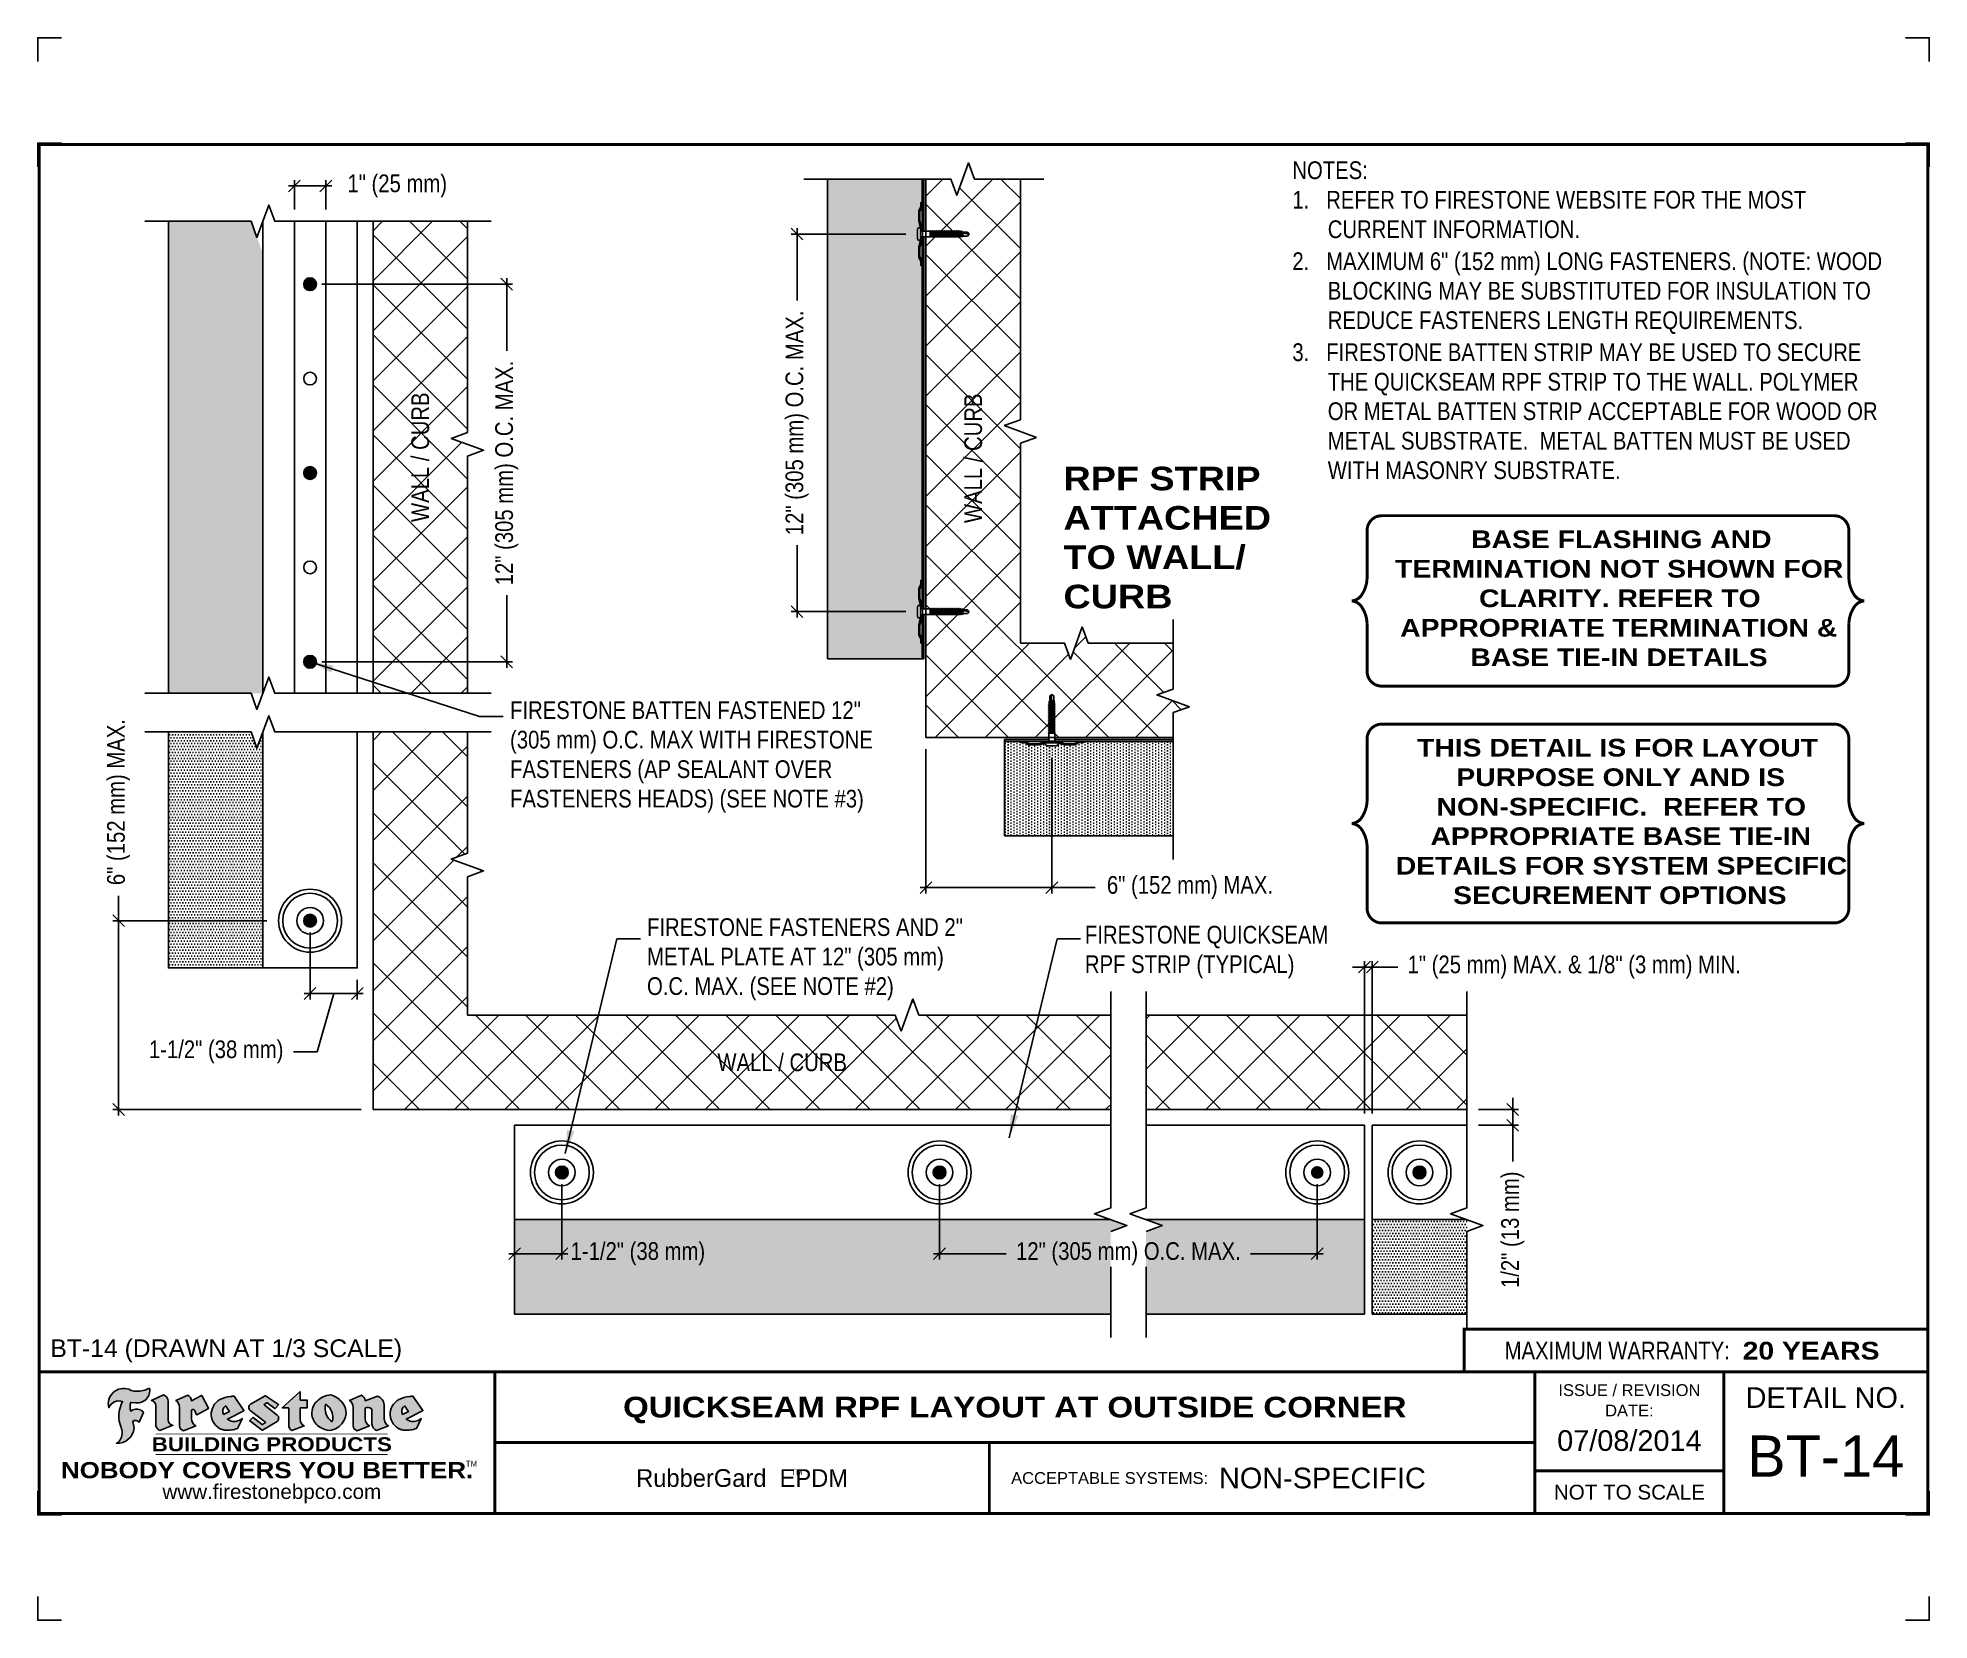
# Model space of a CAD drawing. Header units: inches. Extents: x 121.4 to 141.5, y -124.4 to -107.6.
import ezdxf
from ezdxf.enums import TextEntityAlignment as Align

# ---------------------------------------------------------------- set-up
doc = ezdxf.new("R2010")
doc.units = ezdxf.units.IN
doc.header["$MEASUREMENT"] = 0
doc.layers.get('0').update_dxf_attribs({"linetype": 'CONTINUOUS'})
doc.layers.get('DEFPOINTS').update_dxf_attribs({"linetype": 'CONTINUOUS'})
for name, color, linetype in [('FSBP-ACCESSORY-FIRESTONE', 7, 'CONTINUOUS'), ('FSBP-ANNO-NOTE', 7, 'CONTINUOUS'), ('FSBP-MEMBRANE', 7, 'CONTINUOUS'), ('FSBP-TTLB', 7, 'CONTINUOUS'), ('FSBP-TTLB-BORDER', 7, 'CONTINUOUS'), ('FSBP-TTLB-TEXT', 7, 'CONTINUOUS'), ('FSBP-WALL-CURB', 9, 'CONTINUOUS')]:
    doc.layers.add(name, color=color, linetype=linetype)
doc.styles.add('FSBP_ARIAL', font='arial.ttf')
doc.styles.add('FSBP_ARIAL_BOLD', font='')
doc.styles.add('FSBP_ARIAL_NAR', font='ARIALN.TTF')
doc.styles.add('FSBP_BANKGOTHIC', font='bgothm.ttf')
doc.styles.get('FSBP_ARIAL_BOLD').set_extended_font_data('Arial Black')
doc.dimstyles.new('FSBP-DIM', dxfattribs={"dimtxt": 0.1875, "dimasz": 0.125, "dimexe": 0.0625, "dimexo": 0.125, "dimgap": 0.125, "dimtad": 0, "dimdec": 0, "dimzin": 1, "dimdsep": 46, "dimlunit": 4, "dimtxsty": 'FSBP_ARIAL_NAR', "dimblk": 'OBLIQUE', "dimcen": 0.09375, "dimdle": 0.0625, "dimclrd": 256, "dimclre": 256, "dimclrt": 256, "dimadec": 0, "dimazin": 0, "dimtfac": 1, "dimtdec": 0, "dimtmove": 1, "dimatfit": 3, "dimfxl": 1, "dimtolj": 1, "dimtzin": 0, "dimlwd": -1, "dimlwe": -1, "dimarcsym": 0})
doc.dimstyles.new('FSBP-LEADER', dxfattribs={"dimtxt": 0.1875, "dimasz": 0.25, "dimexe": 0.0625, "dimexo": 0.125, "dimgap": 0.125, "dimtad": 0, "dimtih": 1, "dimtoh": 1, "dimdec": 4, "dimzin": 0, "dimdsep": 46, "dimlunit": 4, "dimtxsty": 'FSBP_ARIAL_NAR', "dimcen": 0.09375, "dimclrd": 256, "dimclre": 256, "dimclrt": 256, "dimadec": 0, "dimazin": 0, "dimtfac": 1, "dimtdec": 4, "dimtofl": 0, "dimtmove": 0, "dimatfit": 3, "dimfxl": 1, "dimtolj": 1, "dimtzin": 0, "dimlwd": -1, "dimlwe": -1, "dimarcsym": 0})
pattern_1 = [(0, (-22.82991274658639, -104.9946470850518), (0.015625, 0.03125), [0, -0.03125])]
pattern_2 = [(45, (20.67008725341407, -69.86084439561948), (-0.2651650429449553, 0.2651650429449554), []), (135, (20.67008725341407, -69.86084439561948), (-0.2651650429449554, -0.2651650429449553), [])]

msp = doc.modelspace()

# ---------------------------------------------------------------- texts
at = {"layer": 'DEFPOINTS', "style": 'FSBP_ARIAL'}
msp.add_text('BT-14 (DRAWN AT 1/3 SCALE)', height=0.1875, dxfattribs=at).set_placement((121.5798584845293, -121.5240378368987), align=Align.MIDDLE_LEFT)
at = {"layer": 'FSBP-ANNO-NOTE', "style": 'FSBP_ARIAL_NAR'}
for p in [(125.4971993319018, -112.0863158247022), (131.35306399451, -112.0973473185474)]:
    msp.add_text('WALL / CURB', height=0.1875, rotation=90, dxfattribs=at).set_placement(p, align=Align.MIDDLE_CENTER)
msp.add_text('WALL / CURB', height=0.1875, dxfattribs=at).set_placement((129.3302733922089, -118.4954990832558), align=Align.MIDDLE_CENTER)
at = {"layer": 'FSBP-ANNO-NOTE', "attachment_point": 1}
for s, width, heights, insert, char_height, style in [('\\pi-0.375,l0.375,t0.1875,0.375;NOTES:\\P1.   REFER TO FIRESTONE WEBSITE FOR THE MOST CURRENT INFORMATION.\\P{\\H0.083333x;\\P\\pt0.375;}2.   MAXIMUM 6" (152 mm) LONG FASTENERS. (NOTE: WOOD BLOCKING MAY BE SUBSTITUTED FOR INSULATION TO REDUCE FASTENERS LENGTH REQUIREMENTS. \\P{\\H0.083333x;\\P}3.   FIRESTONE BATTEN STRIP MAY BE USED TO SECURE THE QUICKSEAM RPF STRIP TO THE WALL. POLYMER OR METAL BATTEN STRIP ACCEPTABLE FOR WOOD OR METAL SUBSTRATE.  METAL BATTEN MUST BE USED WITH MASONRY SUBSTRATE.', 6.336027967387054, [3.711694267034547], (134.73390096679, -108.9519199346091), 0.1875, 'FSBP_ARIAL_NAR'), ('\\pt0.5;RPF STRIP\\PATTACHED \\PTO WALL/\\PCURB', 2.24289108544653, [1.548652654786681], (132.3094421669502, -112.1862917502986), 0.25, 'FSBP_ARIAL_BOLD'), ('\\pi0.94584,t1.3208;BASE FLASHING AND \\P\\pi0.14046,t0.51546;TERMINATION NOT SHOWN FOR \\P\\pi1.03,t1.405;CLARITY. REFER TO \\P\\pi0.19405,t0.56905;APPROPRIATE TERMINATION & \\P\\pi0.93785,t1.3129;BASE TIE-IN DETAILS', 4.946173344467667, [1.515105967377169], (135.68156015071, -112.8613388188331), 0.1875, 'FSBP_ARIAL_BOLD'), ('\\pt0.375;FIRESTONE BATTEN FASTENED 12" (305 mm) O.C. MAX WITH FIRESTONE FASTENERS (AP SEALANT OVER FASTENERS HEADS) (SEE NOTE #3)', 4.034760988753987, [1.27079557119214], (126.4484644699714, -114.671020108317), 0.1875, 'FSBP_ARIAL_NAR'), ('\\pi0.52924,t0.90424;THIS DETAIL IS FOR LAYOUT \\P\\pi0.94485,t1.3198;PURPOSE ONLY AND IS \\P\\pi0.73516,t1.1102;NON-SPECIFIC.  REFER TO \\P\\pi0.67095,t1.046;APPROPRIATE BASE TIE-IN \\P\\pi0.30433,t0.67933;DETAILS FOR SYSTEM SPECIFIC \\P\\pi0.91102,t1.286;SECUREMENT OPTIONS', 5.251265962207611, [1.950447492365329], (135.52531015071, -115.0690130162231), 0.1875, 'FSBP_ARIAL_BOLD'), ('\\pt0.375;FIRESTONE FASTENERS AND 2" METAL PLATE AT 12" (305 mm) \\PO.C. MAX. (SEE NOTE #2)', 3.617257964828241, [0.9282516000803316], (127.8991187812899, -116.9693814348648), 0.1875, 'FSBP_ARIAL_NAR'), ('\\pt0.375;FIRESTONE QUICKSEAM \\PRPF STRIP (TYPICAL)', 2.67868071509838, [0.5864574194129109], (132.5367070745069, -117.0494546441041), 0.1875, 'FSBP_ARIAL_NAR')]:
    msp.add_mtext_dynamic_manual_height_columns(s, width=width, gutter_width=25.61258359297398, heights=heights, dxfattribs=dict(at, insert=insert, char_height=char_height, style=style))

# ---------------------------------------------------------------- blocks, each defined once
blk = doc.blocks.new('_OBLIQUE')
at = {"color": 0, "linetype": 'ByBlock'}
blk.add_line((-0.5, -0.5), (0.5, 0.5), dxfattribs=at)
blk = doc.blocks.new('*D8')
at = {"layer": 'DEFPOINTS', "color": 0, "transparency": 16777216}
for p in [(124.3305326652352, -110.2529824913689), (126.4135693134129, -110.2529824913689), (124.3305326652352, -114.2529824913689)]:
    blk.add_point(p, dxfattribs=at)
at = {"layer": 'FSBP-ANNO-NOTE', "transparency": 16777216}
for p, q in [((124.4555326652352, -110.2529824913689), (126.4760693134129, -110.2529824913689)), ((126.4135693134129, -110.1904824913689), (126.4135693134129, -110.9586654722693)), ((126.4135693134129, -114.3154824913689), (126.4135693134129, -113.5472995104685)), ((124.4555326652352, -114.2529824913689), (126.4760693134129, -114.2529824913689))]:
    blk.add_line(p, q, dxfattribs=at)
at = {"layer": 'FSBP-ANNO-NOTE', "transparency": 16777216, "xscale": 0.125, "yscale": 0.125, "zscale": 0.125}
for p, rotation in [((126.4135693134129, -110.2529824913689), 90), ((126.4135693134129, -114.2529824913689), 270)]:
    blk.add_blockref('_OBLIQUE', p, dxfattribs=dict(at, rotation=rotation))
at = {"layer": 'FSBP-ANNO-NOTE', "transparency": 16777216, "insert": (126.413569313413, -112.2529824913689), "char_height": 0.1875, "attachment_point": 5, "rotation": 90, "style": 'FSBP_ARIAL_NAR'}
blk.add_mtext('\\A1;12" (305 mm) O.C. MAX.', dxfattribs=at)
blk = doc.blocks.new('*D9')
at = {"layer": 'DEFPOINTS', "color": 0, "transparency": 16777216}
for p in [(130.7639832464388, -109.7217933673148), (129.487905536976, -113.7217933673148), (130.7639832464388, -113.7217933673148)]:
    blk.add_point(p, dxfattribs=at)
at = {"layer": 'FSBP-ANNO-NOTE', "transparency": 16777216}
for p, q in [((130.6389832464388, -109.7217933673148), (129.425405536976, -109.7217933673148)), ((129.487905536976, -109.6592933673148), (129.487905536976, -110.4274763482152)), ((129.487905536976, -113.7842933673148), (129.487905536976, -113.0161103864144)), ((130.6389832464388, -113.7217933673148), (129.425405536976, -113.7217933673148))]:
    blk.add_line(p, q, dxfattribs=at)
at = {"layer": 'FSBP-ANNO-NOTE', "transparency": 16777216, "xscale": 0.125, "yscale": 0.125, "zscale": 0.125}
for p, rotation in [((129.487905536976, -109.7217933673148), 90), ((129.487905536976, -113.7217933673148), 270)]:
    blk.add_blockref('_OBLIQUE', p, dxfattribs=dict(at, rotation=rotation))
at = {"layer": 'FSBP-ANNO-NOTE', "transparency": 16777216, "insert": (129.4879055369761, -111.7217933673148), "char_height": 0.1875, "attachment_point": 5, "rotation": 90, "style": 'FSBP_ARIAL_NAR'}
blk.add_mtext('\\A1;12" (305 mm) O.C. MAX.', dxfattribs=at)
blk = doc.blocks.new('*D3')
at = {"layer": 'DEFPOINTS', "color": 0, "transparency": 16777216}
for p in [(126.4971993319018, -119.7094258342191), (126.9971993319018, -119.6621657499225), (126.4971993319018, -120.5229537878908)]:
    blk.add_point(p, dxfattribs=at)
at = {"layer": 'FSBP-ANNO-NOTE', "transparency": 16777216}
for p, q in [((126.4971993319018, -119.8344258342191), (126.4971993319018, -120.5854537878908)), ((126.9971993319018, -119.7871657499225), (126.9971993319018, -120.5854537878908)), ((127.0596993319018, -120.5229537878908), (126.4346993319018, -120.5229537878908))]:
    blk.add_line(p, q, dxfattribs=at)
at = {"layer": 'FSBP-ANNO-NOTE', "transparency": 16777216, "xscale": 0.125, "yscale": 0.125, "zscale": 0.125, "rotation": 180}
blk.add_blockref('_OBLIQUE', (126.4971993319018, -120.5229537878908), dxfattribs=at)
at = {"layer": 'FSBP-ANNO-NOTE', "transparency": 16777216, "xscale": 0.125, "yscale": 0.125, "zscale": 0.125}
blk.add_blockref('_OBLIQUE', (126.9971993319018, -120.5229537878908), dxfattribs=at)
at = {"layer": 'FSBP-ANNO-NOTE', "transparency": 16777216, "insert": (127.8021164315098, -120.5229537878908), "char_height": 0.1875, "attachment_point": 5, "style": 'FSBP_ARIAL_NAR'}
blk.add_mtext('\\A1;1-1/2" (38 mm)', dxfattribs=at)
blk = doc.blocks.new('*D4')
at = {"layer": 'DEFPOINTS', "color": 0, "transparency": 16777216}
for p in [(124.3305326652352, -116.9954990832558), (124.8305326652352, -117.4954990832558), (124.3305326652352, -117.766841830399)]:
    blk.add_point(p, dxfattribs=at)
at = {"layer": 'FSBP-ANNO-NOTE', "transparency": 16777216}
for p, q in [((124.3305326652352, -117.1204990832558), (124.3305326652352, -117.829341830399)), ((124.8930326652352, -117.766841830399), (124.2680326652352, -117.766841830399)), ((124.5805326652352, -117.766841830399), (124.4054292454998, -118.3855747771929)), ((124.8305326652352, -117.6204990832558), (124.8305326652352, -117.829341830399)), ((124.4054292454998, -118.3855747771929), (124.1554292454998, -118.3855747771929))]:
    blk.add_line(p, q, dxfattribs=at)
at = {"layer": 'FSBP-ANNO-NOTE', "transparency": 16777216, "xscale": 0.125, "yscale": 0.125, "zscale": 0.125, "rotation": 180}
blk.add_blockref('_OBLIQUE', (124.3305326652352, -117.766841830399), dxfattribs=at)
at = {"layer": 'FSBP-ANNO-NOTE', "transparency": 16777216, "xscale": 0.125, "yscale": 0.125, "zscale": 0.125}
blk.add_blockref('_OBLIQUE', (124.8305326652352, -117.766841830399), dxfattribs=at)
at = {"layer": 'FSBP-ANNO-NOTE', "transparency": 16777216, "insert": (123.3359374310387, -118.3855747771929), "char_height": 0.1875, "attachment_point": 5, "style": 'FSBP_ARIAL_NAR'}
blk.add_mtext('\\A1;1-1/2" (38 mm)', dxfattribs=at)
blk = doc.blocks.new('*D10')
at = {"layer": 'DEFPOINTS', "color": 0, "transparency": 16777216}
for p in [(122.3028349557157, -116.9954990832558), (123.9971993319019, -116.9954990832558), (124.9971993319019, -118.9954990832558)]:
    blk.add_point(p, dxfattribs=at)
at = {"layer": 'FSBP-ANNO-NOTE', "transparency": 16777216}
for p, q in [((122.3028349557157, -116.7307383498123), (122.3028349557157, -116.9954990832558)), ((122.3028349557157, -119.0579990832558), (122.3028349557157, -116.9329990832558)), ((123.8721993319019, -116.9954990832558), (122.2403349557157, -116.9954990832558)), ((124.8721993319019, -118.9954990832558), (122.2403349557157, -118.9954990832558))]:
    blk.add_line(p, q, dxfattribs=at)
at = {"layer": 'FSBP-ANNO-NOTE', "transparency": 16777216, "xscale": 0.125, "yscale": 0.125, "zscale": 0.125}
for p, rotation in [((122.3028349557157, -116.9954990832558), 90), ((122.3028349557157, -118.9954990832558), 270)]:
    blk.add_blockref('_OBLIQUE', p, dxfattribs=dict(at, rotation=rotation))
at = {"layer": 'FSBP-ANNO-NOTE', "transparency": 16777216, "insert": (122.3028349557157, -115.7391583702761), "char_height": 0.1875, "attachment_point": 5, "rotation": 90, "style": 'FSBP_ARIAL_NAR'}
blk.add_mtext('\\A1;6" (152 mm) MAX.', dxfattribs=at)
blk = doc.blocks.new('*D7')
at = {"layer": 'DEFPOINTS', "color": 0, "transparency": 16777216}
for p in [(130.85306399451, -115.0551267006481), (132.1863973278433, -115.1442074487192), (132.1863973278433, -116.6445768201233)]:
    blk.add_point(p, dxfattribs=at)
at = {"layer": 'FSBP-ANNO-NOTE', "transparency": 16777216}
for p, q in [((130.85306399451, -115.1801267006481), (130.85306399451, -116.7070768201233)), ((132.1863973278433, -115.2692074487192), (132.1863973278433, -116.7070768201233)), ((130.79056399451, -116.6445768201233), (132.2488973278433, -116.6445768201233)), ((132.644919408442, -116.6445768201233), (132.1863973278433, -116.6445768201233))]:
    blk.add_line(p, q, dxfattribs=at)
at = {"layer": 'FSBP-ANNO-NOTE', "transparency": 16777216, "xscale": 0.125, "yscale": 0.125, "zscale": 0.125, "rotation": 180}
blk.add_blockref('_OBLIQUE', (130.85306399451, -116.6445768201233), dxfattribs=at)
at = {"layer": 'FSBP-ANNO-NOTE', "transparency": 16777216, "xscale": 0.125, "yscale": 0.125, "zscale": 0.125}
blk.add_blockref('_OBLIQUE', (132.1863973278433, -116.6445768201233), dxfattribs=at)
at = {"layer": 'FSBP-ANNO-NOTE', "transparency": 16777216, "insert": (132.769919408442, -116.6445768201233), "char_height": 0.1875, "attachment_point": 4, "style": 'FSBP_ARIAL_NAR'}
blk.add_mtext('\\A1;{\\fArial Narrow|b0|i0|c0|p34;6" (152 mm) MAX.}', dxfattribs=at)
blk = doc.blocks.new('*D11')
at = {"layer": 'DEFPOINTS', "color": 0, "transparency": 16777216}
for p in [(130.9971993319018, -119.6621657499226), (134.9971993319018, -119.6621657499226), (134.9971993319018, -120.5229537878908)]:
    blk.add_point(p, dxfattribs=at)
at = {"layer": 'FSBP-ANNO-NOTE', "transparency": 16777216}
for p, q in [((130.9971993319018, -119.7871657499226), (130.9971993319018, -120.5854537878908)), ((134.9971993319018, -119.7871657499226), (134.9971993319018, -120.5854537878908)), ((130.9346993319018, -120.5229537878908), (131.7028823128022, -120.5229537878908)), ((135.0596993319018, -120.5229537878908), (134.2915163510013, -120.5229537878908))]:
    blk.add_line(p, q, dxfattribs=at)
at = {"layer": 'FSBP-ANNO-NOTE', "transparency": 16777216, "xscale": 0.125, "yscale": 0.125, "zscale": 0.125, "rotation": 180}
blk.add_blockref('_OBLIQUE', (130.9971993319018, -120.5229537878908), dxfattribs=at)
at = {"layer": 'FSBP-ANNO-NOTE', "transparency": 16777216, "xscale": 0.125, "yscale": 0.125, "zscale": 0.125}
blk.add_blockref('_OBLIQUE', (134.9971993319018, -120.5229537878908), dxfattribs=at)
at = {"layer": 'FSBP-ANNO-NOTE', "transparency": 16777216, "insert": (132.9971993319018, -120.5229537878908), "char_height": 0.1875, "attachment_point": 5, "style": 'FSBP_ARIAL_NAR'}
blk.add_mtext('\\A1;12" (305 mm) O.C. MAX.', dxfattribs=at)
blk = doc.blocks.new('*D6')
at = {"layer": 'DEFPOINTS', "color": 0, "transparency": 16777216}
for p in [(135.580532665235, -117.4866795897489), (135.4971993319018, -119.1621657499225), (135.580532665235, -119.1621657499226)]:
    blk.add_point(p, dxfattribs=at)
at = {"layer": 'FSBP-ANNO-NOTE', "transparency": 16777216}
for p, q in [((135.4971993319018, -117.4866795897489), (135.3721993319018, -117.4866795897489)), ((135.4971993319018, -119.0371657499225), (135.4971993319018, -117.4241795897489)), ((135.4971993319018, -117.4866795897489), (135.580532665235, -117.4866795897489)), ((135.4971993319018, -117.4866795897489), (135.580532665235, -117.4866795897489)), ((135.580532665235, -119.0371657499226), (135.580532665235, -117.4241795897489)), ((135.580532665235, -117.4866795897489), (135.705532665235, -117.4866795897489)), ((135.8498457382309, -117.4866795897489), (135.580532665235, -117.4866795897489))]:
    blk.add_line(p, q, dxfattribs=at)
at = {"layer": 'FSBP-ANNO-NOTE', "transparency": 16777216, "xscale": 0.125, "yscale": 0.125, "zscale": 0.125}
blk.add_blockref('_OBLIQUE', (135.4971993319018, -117.4866795897489), dxfattribs=at)
at = {"layer": 'FSBP-ANNO-NOTE', "transparency": 16777216, "xscale": 0.125, "yscale": 0.125, "zscale": 0.125, "rotation": 180}
blk.add_blockref('_OBLIQUE', (135.580532665235, -117.4866795897489), dxfattribs=at)
at = {"layer": 'FSBP-ANNO-NOTE', "transparency": 16777216, "insert": (137.719260813265, -117.4866795897489), "char_height": 0.1875, "attachment_point": 5, "style": 'FSBP_ARIAL_NAR'}
blk.add_mtext('\\A1;1" (25 mm) MAX. & 1/8" (3 mm) MIN.', dxfattribs=at)
blk = doc.blocks.new('*D12')
at = {"layer": 'DEFPOINTS', "color": 0, "transparency": 16777216}
for p in [(136.580532665235, -118.9954990832558), (136.580532665235, -119.1621657499226), (137.0672903802665, -118.9954990832558)]:
    blk.add_point(p, dxfattribs=at)
at = {"layer": 'FSBP-ANNO-NOTE', "transparency": 16777216}
for p, q in [((137.0672903802665, -118.9954990832558), (137.0672903802665, -118.8704990832558)), ((136.705532665235, -118.9954990832558), (137.1297903802665, -118.9954990832558)), ((136.705532665235, -119.1621657499226), (137.1297903802665, -119.1621657499226)), ((137.0672903802665, -119.1621657499226), (137.0672903802665, -118.9954990832558)), ((137.0672903802665, -119.1621657499226), (137.0672903802665, -118.9954990832558)), ((137.0672903802665, -119.1621657499226), (137.0672903802665, -119.2871657499226)), ((137.0672903802665, -119.545316311002), (137.0672903802665, -119.1621657499226))]:
    blk.add_line(p, q, dxfattribs=at)
at = {"layer": 'FSBP-ANNO-NOTE', "transparency": 16777216, "xscale": 0.125, "yscale": 0.125, "zscale": 0.125}
for p, rotation in [((137.0672903802665, -118.9954990832558), 270), ((137.0672903802665, -119.1621657499226), 90)]:
    blk.add_blockref('_OBLIQUE', p, dxfattribs=dict(at, rotation=rotation))
at = {"layer": 'FSBP-ANNO-NOTE', "transparency": 16777216, "insert": (137.0672903802665, -120.2693314883554), "char_height": 0.1875, "attachment_point": 5, "rotation": 90, "style": 'FSBP_ARIAL_NAR'}
blk.add_mtext('\\A1;{\\fArial Narrow|b0|i0|c0|p34;1/2" (13 mm)}', dxfattribs=at)
blk = doc.blocks.new('*D13')
at = {"layer": 'DEFPOINTS', "color": 0, "transparency": 16777216}
for p in [(124.4971993319018, -109.2126922040609), (124.1638659985684, -109.5863158247022), (124.4971993319018, -109.5863158247022)]:
    blk.add_point(p, dxfattribs=at)
at = {"layer": 'FSBP-ANNO-NOTE', "transparency": 16777216}
for p, q in [((124.1638659985684, -109.4613158247022), (124.1638659985684, -109.1501922040609)), ((124.4971993319018, -109.4613158247022), (124.4971993319018, -109.1501922040609)), ((124.1013659985684, -109.2126922040609), (124.5596993319018, -109.2126922040609))]:
    blk.add_line(p, q, dxfattribs=at)
at = {"layer": 'FSBP-ANNO-NOTE', "transparency": 16777216, "xscale": 0.125, "yscale": 0.125, "zscale": 0.125, "rotation": 180}
blk.add_blockref('_OBLIQUE', (124.1638659985684, -109.2126922040609), dxfattribs=at)
at = {"layer": 'FSBP-ANNO-NOTE', "transparency": 16777216, "xscale": 0.125, "yscale": 0.125, "zscale": 0.125}
blk.add_blockref('_OBLIQUE', (124.4971993319018, -109.2126922040609), dxfattribs=at)
at = {"layer": 'FSBP-ANNO-NOTE', "transparency": 16777216, "insert": (125.2534635555965, -109.2126922040609), "char_height": 0.1875, "attachment_point": 5, "style": 'FSBP_ARIAL_NAR'}
blk.add_mtext('\\A1;{\\fArial Narrow|b0|i0|c0|p34;1" (25 mm)}', dxfattribs=at)
blk = doc.blocks.new('FSBP_AP_FASTENER_02')
at = {"layer": 'FSBP-ACCESSORY-FIRESTONE'}
for p, q in [((-0.125, 0), (-0.09375, -0.0625)), ((0.09375, -0.0625), (0.125, 0)), ((-0.09375, -0.0625), (-0.09375, -0.3125)), ((-0.09375, -0.0625), (0.09375, -0.0625)), ((-0.09375, -0.3125), (-0.0703125, -0.3325892857142776)), ((-0.0703125, -0.3641565527315151), (-0.0703125, -0.3957238197487527)), ((-0.0703125, -0.4272910867660471), (-0.0703125, -0.4588583537832847)), ((-0.0703125, -0.4904256208005222), (-0.0703125, -0.5219928878178166)), ((-0.0703125, -0.5535601548350542), (-0.0703125, -0.5851274218523486)), ((0.0703125, -0.3440672670172376), (0.0703125, -0.3756345340344751)), ((0.0703125, -0.4072018010517695), (0.0703125, -0.4387690680690071)), ((0.0703125, -0.4703363350862446), (0.0703125, -0.501903602103539)), ((0.0703125, -0.5334708691207766), (0.0703125, -0.5650381361380141)), ((0.0703125, -0.5966054031553085), (0.0703125, -0.6281726701725461)), ((0.09375, -0.0625), (0.09375, -0.3125)), ((-0.0703125, -0.6166946888695861), (-0.0703125, -0.6482619558868237)), ((-0.0703125, -0.6798292229041181), (-0.0703125, -0.7113964899213556)), ((-0.0703125, -0.7429637569385932), (-0.0703125, -0.7745310239558876)), ((-0.0703125, -0.8060982909731251), (-0.0703125, -0.8376655579903627)), ((-0.0703125, -0.8692328250076571), (-0.0703125, -0.9008000920248946)), ((-0.0703125, -0.9323673590421322), (-0.0703125, -0.9639346260594266)), ((-0.0703125, -0.9955018930766641), (-0.0703125, -1.027069160093902)), ((-0.0703125, -1.058636427111196), (-0.0703125, -1.090203694128434)), ((-0.0703125, -1.121770961145671), (-0.0703125, -1.153338228162966)), ((-0.0703125, -1.184905495180203), (-0.0703125, -1.216472762197441)), ((0.0703125, -0.6597399371897836), (0.0703125, -0.691307204207078)), ((0.0703125, -0.7228744712243156), (0.0703125, -0.7544417382415531)), ((0.0703125, -0.7860090052588475), (0.0703125, -0.8175762722760851)), ((0.0703125, -0.8491435392933226), (0.0703125, -0.880710806310617)), ((0.0703125, -0.9122780733278546), (0.0703125, -0.943845340345149)), ((0.0703125, -0.9754126073623866), (0.0703125, -1.006979874379624)), ((0.0703125, -1.038547141396919), (0.0703125, -1.070114408414156)), ((0.0703125, -1.101681675431394), (0.0703125, -1.133248942448688)), ((0.0703125, -1.164816209465926), (0.0703125, -1.196383476483163)), ((-0.0703125, -1.248040029214735), (-0.0703125, -1.279607296231973)), ((-0.0703125, -1.31117456324921), (-0.0703125, -1.342741830266505)), ((-0.0625, -1.498492581068092), (-0.0625, -1.35740939234654)), ((0, -1.545367581068092), (-0.06250000000002842, -1.498492581068092)), ((0, -1.545367581068092), (0.02460623630037162, -1.344965644303613)), ((0.0625, -1.498492581068092), (0, -1.545367581068092)), ((0.0625, -1.498492581068092), (0.0625, -1.339552249489429)), ((0.0703125, -1.227950743500458), (0.0703125, -1.259518010517695)), ((0.0703125, -1.291085277534933), (0.0703125, -1.322652544552227))]:
    blk.add_line(p, q, dxfattribs=at)
blk.add_lwpolyline([(0.1875, 0, 0.1250000000000271), (0.203125, 0.0625), (0.140625, 0.09375), (-0.140625, 0.09375), (-0.203125, 0.0625, 0.1250000000000271), (-0.1875, 0)], format="xyb", close=True, dxfattribs=at)
for points in [[(-0.109375, -0.3539532763657576), (-0.0703125, -0.3325892857142776), (0.0703125, -0.3125), (0.109375, -0.3227032763657576), (0.0703125, -0.3440672670172376), (-0.0703125, -0.3641565527315151)], [(-0.109375, -0.4170878104002895), (-0.0703125, -0.3957238197487527), (0.0703125, -0.3756345340344751), (0.109375, -0.3858378104002895), (0.0703125, -0.4072018010517695), (-0.0703125, -0.4272910867660471)], [(-0.109375, -0.4802223444347646), (-0.0703125, -0.4588583537832847), (0.0703125, -0.4387690680690071), (0.109375, -0.4489723444347646), (0.0703125, -0.4703363350862446), (-0.0703125, -0.4904256208005222)], [(-0.109375, -0.5433568784692966), (-0.0703125, -0.5219928878178166), (0.0703125, -0.501903602103539), (0.109375, -0.5121068784692966), (0.0703125, -0.5334708691207766), (-0.0703125, -0.5535601548350542)], [(-0.109375, -0.6064914125038285), (-0.0703125, -0.5851274218523486), (0.0703125, -0.5650381361380141), (0.109375, -0.5752414125038285), (0.0703125, -0.5966054031553085), (-0.0703125, -0.6166946888695861)], [(-0.109375, -0.6696259465383037), (-0.0703125, -0.6482619558868237), (0.0703125, -0.6281726701725461), (0.109375, -0.6383759465383037), (0.0703125, -0.6597399371897836), (-0.0703125, -0.6798292229041181)], [(-0.109375, -0.7327604805728356), (-0.0703125, -0.7113964899213556), (0.0703125, -0.691307204207078), (0.109375, -0.7015104805728356), (0.0703125, -0.7228744712243156), (-0.0703125, -0.7429637569385932)], [(-0.109375, -0.7958950146073676), (-0.0703125, -0.7745310239558876), (0.0703125, -0.7544417382415531), (0.109375, -0.7646450146073676), (0.0703125, -0.7860090052588475), (-0.0703125, -0.8060982909731251)], [(-0.109375, -0.8590295486418427), (-0.0703125, -0.8376655579903627), (0.0703125, -0.8175762722760851), (0.109375, -0.8277795486418427), (0.0703125, -0.8491435392933226), (-0.0703125, -0.8692328250076571)], [(-0.109375, -0.9221640826763746), (-0.0703125, -0.9008000920248946), (0.0703125, -0.880710806310617), (0.109375, -0.8909140826763746), (0.0703125, -0.9122780733278546), (-0.0703125, -0.9323673590421322)], [(-0.109375, -0.9852986167109066), (-0.0703125, -0.9639346260594266), (0.0703125, -0.943845340345149), (0.109375, -0.9540486167109066), (0.0703125, -0.9754126073623866), (-0.0703125, -0.9955018930766641)], [(-0.109375, -1.048433150745382), (-0.0703125, -1.027069160093902), (0.0703125, -1.006979874379624), (0.109375, -1.017183150745382), (0.0703125, -1.038547141396919), (-0.0703125, -1.058636427111196)], [(-0.109375, -1.111567684779914), (-0.0703125, -1.090203694128434), (0.0703125, -1.070114408414156), (0.109375, -1.080317684779914), (0.0703125, -1.101681675431394), (-0.0703125, -1.121770961145671)], [(-0.109375, -1.174702218814446), (-0.0703125, -1.153338228162966), (0.0703125, -1.133248942448688), (0.109375, -1.143452218814446), (0.0703125, -1.164816209465926), (-0.0703125, -1.184905495180203)], [(-0.109375, -1.237836752848978), (-0.0703125, -1.216472762197441), (0.0703125, -1.196383476483163), (0.109375, -1.206586752848978), (0.0703125, -1.227950743500458), (-0.0703125, -1.248040029214735)], [(-0.099609375, -1.29957619759773), (-0.0703125, -1.279607296231973), (0.0703125, -1.259518010517695), (0.099609375, -1.271116376169175), (0.0703125, -1.291085277534933), (-0.0703125, -1.31117456324921)], [(-0.0849609375, -1.352726280949355), (-0.0703125, -1.342741830266505), (0.0703125, -1.322652544552227), (0.0849609375, -1.328451727377967), (0.0703125, -1.338436178060817), (-0.0703125, -1.358525463775095)]]:
    blk.add_lwpolyline(points, close=True, dxfattribs=at)
blk.add_lwpolyline([(-0.09375, -0.3125), (0.09375, -0.3125)], dxfattribs=at)
blk = doc.blocks.new('TTLB-EPDM_1')
at = {"layer": 'FSBP-TTLB-TEXT'}
h = blk.add_hatch(color=1, dxfattribs=at)
edge = h.paths.add_edge_path()
edge.add_arc((1.037309769669573, -0.1982514792917306), 0.1319107607348553, 264.0410451462098, 370.3106169565175)
edge.add_arc((1.027551646585694, 0.1214293576525799), 0.3273056962876235, 270.05058356628535, 295.23459397187514, ccw=False)
edge.add_arc((1.022801957313345, -0.06680179986895154), 0.1391656561713503, 249.3281275763668, 272.0749124149863, ccw=False)
edge.add_line((0.9736743133014443, -0.1970076156048179), (0.9474927838574558, -0.1852745150568325))
edge.add_arc((0.8939498971398288, -0.3394262635682071), 0.1631857907024099, 70.84590087378872, 194.3325259843273)
edge.add_arc((0.8444260109029493, -0.4259936440910768), 0.1179914261095279, 70.96950098067128, 156.9641407594482, ccw=False)
edge.add_arc((1.153141409296894, -0.4684497516079468), 0.3110405457095052, 150.3231137483159, 203.2084295854517)
edge.add_arc((0.7562495500622943, -0.6412608153899899), 0.1218587156617311, 0.8849157075190988, 24.34668939894999, ccw=False)
edge.add_arc((0.7493781665697374, -0.6475258110744375), 0.1289731377238325, -58.36655102076742, 3.6216782311386737, ccw=False)
edge.add_arc((0.8256699029544474, -0.5792158350996106), 0.1783301886510354, 267.2205474105585, 354.1381621173521)
edge.add_arc((0.7903121048625305, -0.6011409294291745), 0.212787892960859, 0.9996158580669322, 21.00503380861244)
edge.add_arc((1.01880712263941, -0.5666691048185161), 0.05136395668415847, 40.82117713173261, 125.52727787225791, ccw=False)
edge.add_line((1.057676976260041, -0.5330924682126437), (1.102776947655911, -0.4308018311949837))
edge.add_arc((1.040858222524664, -0.4699705673995949), 0.07326744446031509, 32.31675181867256, 66.31481236598174)
edge.add_arc((1.032262518825329, -0.5063316993097662), 0.1102246948011782, 69.8179132332389, 125.254734720681)
edge.add_arc((1.127708877207287, -0.368959353531244), 0.1659710644737306, 164.1569669952081, 196.5811013160487, ccw=False)
edge.add_line((0.9680425188342383, -0.3236487780942383), (1.023615334387159, -0.3294494641845773))
h = blk.add_hatch(color=1, dxfattribs=at)
edge = h.paths.add_edge_path()
edge.add_line((1.275239419159561, -0.6223407783464694), (1.415345367376062, -0.5660418822574371))
edge.add_arc((1.421019305783958, -0.5090099247487757), 0.05731350411836949, 181.9717871001989, 264.31851000495806, ccw=False)
edge.add_line((1.363739737527226, -0.5109819325197265), (1.363412352251203, -0.3102363679013962))
edge.add_arc((1.294263659668751, -0.3103491388303989), 0.06914878453844908, 0.0934405599591014, 72.42834396969012)
edge.add_line((1.315139561173908, -0.2444268274366692), (1.186839444240604, -0.3024209471341379))
edge.add_arc((1.175246268095289, -0.3585110609420917), 0.05727567197445628, -0.017399788185912257, 78.322067691347, ccw=False)
edge.add_line((1.232521937428658, -0.3585284546236807), (1.232574268422297, -0.555126496687123))
edge.add_arc((1.305699496415486, -0.5558575689677219), 0.07312888236350451, 179.4272023230205, 245.3845503102953)
h = blk.add_hatch(color=1, dxfattribs=at)
edge = h.paths.add_edge_path()
edge.add_line((1.792026821926584, -0.3839679064720229), (1.722158956877934, -0.2518542302253621))
edge.add_arc((1.720119655279638, -0.2529327078887852), 0.002306916790721817, 27.87197133405656, 117.3766794470751)
edge.add_line((1.719058846382097, -0.250884159729182), (1.610638460368705, -0.3070279753467702))
edge.add_arc((1.547088841662962, -0.3061026658494403), 0.06355635479880145, 359.165808011073, 425.8793658831422)
edge.add_line((1.573061729235633, -0.2480956029480268), (1.446879247402876, -0.3051325108639702))
edge.add_arc((1.407812067100189, -0.370357133046621), 0.07602957263902092, -3.441403975725109, 59.07992244284969, ccw=False)
edge.add_line((1.483704536400296, -0.3749210150788969), (1.483704536400296, -0.5723838140635706))
edge.add_arc((1.54053746518044, -0.568254406115083), 0.05698275005415228, 184.1557352478595, 255.3066498366543)
edge.add_line((1.526084036778343, -0.6233736605654059), (1.657291340682093, -0.570650514527486))
edge.add_arc((1.688298576827198, -0.5021390388423987), 0.0752015358480571, 207.5160880841914, 245.649226723163, ccw=False)
edge.add_arc((1.721050197024907, -0.4914488168456328), 0.1093332836229113, 179.4823365255141, 204.5537900001094, ccw=False)
edge.add_line((1.611721375809452, -0.4904610114968335), (1.611721375809452, -0.4126404716788983))
edge.add_arc((1.628589765097195, -0.414159299036043), 0.01693662875851176, 28.356188110622725, 174.8549701683585, ccw=False)
edge.add_arc((1.627340435522395, -0.4197189881350504), 0.02111886817708033, 22.216893572439517, 40.10213956426492, ccw=False)
edge.add_line((1.646891420738257, -0.4117336534413738), (1.666638796144639, -0.4549750258192233))
edge.add_arc((1.668737246926742, -0.4540167099035481), 0.002306916790685496, 204.545128184284, 299.6323508190091)
edge.add_line((1.669877862091766, -0.4560219186518992), (1.791128135493295, -0.3870515928837648))
edge.add_line((1.791128135493295, -0.3870515928837648), (1.792026821926584, -0.3839679064720229))
h = blk.add_hatch(color=1, dxfattribs=at)
h.paths.add_polyline_path([(2.063388732080512, -0.2583237030618903, 0.02524281661523788), (2.025024361750752, -0.2610532129309178, 0.1213611957758757), (1.901773912052249, -0.3008158885520373, 0.6151668103976068), (1.93274136141747, -0.6099060679591872, 0.05306812109568645), (1.967936229862175, -0.617865745600497, 0.1150932231766138), (2.099126721549737, -0.5994933789882708), (2.151195569562105, -0.4944891916583316, -0.08755405562188731), (2.104230609512001, -0.5187113292177372, -0.265591761123442), (1.992692314386659, -0.5010701623316862), (2.165347897647223, -0.4141184325909109, 0.4518949533370738), (2.166222728871162, -0.4107679608846269)])
h.paths.add_polyline_path([(2.014217313945437, -0.4188965037300676), (1.951113654018855, -0.4515330109460507, -0.3720533890450154), (1.973177450672722, -0.3607130665457561)], flags=16)
h = blk.add_hatch(color=1, dxfattribs=at)
edge = h.paths.add_edge_path()
edge.add_arc((2.260407392426802, -0.3775796671688782), 0.04152450223225729, 123.20805433950699, 232.2027298779723, ccw=False)
edge.add_line((2.237665217914071, -0.3428366421988329), (2.393535971665983, -0.2540943745380986))
edge.add_arc((2.394677353533142, -0.2560991469722482), 0.002306916790741334, 55.64644466176611, 119.65426054492559, ccw=False)
edge.add_line((2.395979141996861, -0.2541946229174954), (2.531809646140459, -0.3470380726374032))
edge.add_arc((2.530468902927946, -0.3489153772789875), 0.002306916790700397, -42.731101238422525, 54.4661353739603, ccw=False)
edge.add_line((2.532163440279987, -0.3504807552658491), (2.498457913851155, -0.3869673252714421))
edge.add_arc((2.496763376499139, -0.3854019472845934), 0.002306916790672934, 233.7527076894875, 317.26889876138785, ccw=False)
edge.add_line((2.495399362263356, -0.38726241234572), (2.413849913492982, -0.3274738082119626))
edge.add_arc((2.412485899257181, -0.3293342732731342), 0.002306916790720064, 53.75270768979358, 124.4135619297835)
edge.add_line((2.41118211687575, -0.3274311136421062), (2.382933981293377, -0.346782838468144))
edge.add_arc((2.38423776367478, -0.3486859980991606), 0.002306916790694898, 124.4135619293799, 231.8459020253626)
edge.add_line((2.382812599816248, -0.3505000469010184), (2.519899969301207, -0.4581994452042721))
edge.add_arc((2.494247019847682, -0.4908523236374461), 0.04152450223225742, -55.21225898295222, 51.84590202520428, ccw=False)
edge.add_line((2.517938320565804, -0.5249552055672808), (2.364434947484597, -0.6179520922513717))
edge.add_arc((2.36323960192349, -0.6159790200102006), 0.002306916790726996, 233.2955624372927, 301.20872157023314, ccw=False)
edge.add_line((2.361860787187538, -0.6178285429225383), (2.231266621301074, -0.5204709167214361))
edge.add_arc((2.232647938930649, -0.5186232623475259), 0.002306916790697672, 135.5134179846393, 233.21798691998708, ccw=False)
edge.add_line((2.231002150870836, -0.5170067083764565), (2.262839375599356, -0.4845937328397696))
edge.add_arc((2.264485163659225, -0.4862102868108537), 0.002306916790748497, 53.0352839999411, 135.513417985369, ccw=False)
edge.add_line((2.265872365996302, -0.4843670465239001), (2.361834678328762, -0.5565872257804898))
edge.add_arc((2.363221880665761, -0.5547439854936304), 0.002306916790627066, 233.0352840000685, 302.2362632414394)
edge.add_line((2.36445241715569, -0.5566953042850713), (2.39428499383348, -0.5378823484768844))
edge.add_arc((2.393054457343549, -0.5359310296853765), 0.002306916790685166, 302.2362632406177, 412.2027298768422)
edge.add_line((2.394468296066179, -0.5341081404551886), (2.234958295420142, -0.4103916733127022))
h = blk.add_hatch(color=1, dxfattribs=at)
edge = h.paths.add_edge_path()
edge.add_line((2.763460561272041, -0.2072496393923444), (2.763460561272041, -0.2969520779963801))
edge.add_arc((2.765767478062699, -0.2969520779963943), 0.00230691679065842, 179.9999999996471, 269.9999999996471)
edge.add_line((2.765767478062685, -0.2992589947870528), (2.835417693520355, -0.2992589947870528))
edge.add_arc((2.835417693520355, -0.3015659115777538), 0.002306916790701052, 0, 90, ccw=False)
edge.add_line((2.837724610311056, -0.3015659115777538), (2.837724610311056, -0.3790761307453892))
edge.add_arc((2.83541769352037, -0.3790761307453749), 0.002306916790686842, 269.99999999964706, 359.99999999964706, ccw=False)
edge.add_line((2.835417693520355, -0.3813830475360618), (2.765767478062685, -0.3813830475360618))
edge.add_arc((2.765767478062699, -0.3836899643267202), 0.00230691679065842, 90.00000000035294, 180.0000000003529)
edge.add_line((2.763460561272041, -0.3836899643267344), (2.763460561272041, -0.5033995910642801))
edge.add_arc((2.836735953378943, -0.5071368822038516), 0.07337063740681413, 177.0802527808789, 245.3249543133826)
edge.add_line((2.806105814540615, -0.5738080530967267), (2.674529557384915, -0.6226036013049594))
edge.add_arc((2.708610405062069, -0.564298408791804), 0.06753517344606039, 177.0345319916277, 239.6926428024901, ccw=False)
edge.add_line((2.641165668230087, -0.560804539009709), (2.641165668230087, -0.3836899643267344))
edge.add_arc((2.638858751439429, -0.3836899643267202), 0.00230691679065842, 359.9999999996471, 449.999999999647)
edge.add_line((2.638858751439443, -0.3813830475360618), (2.572857950769389, -0.3813830475360618))
edge.add_line((2.572857950769389, -0.3813830475360618), (2.763460561272041, -0.2072496393923444))
h = blk.add_hatch(color=1, dxfattribs=at)
edge = h.paths.add_edge_path(flags=16)
edge.add_arc((2.940363509127394, -0.4847985213681437), 0.1684614578629418, 344.5558804047865, 417.0140046669545)
edge.add_arc((3.194458079644619, -0.3883534532477785), 0.1684614578629414, 164.5558804047864, 237.0140046669546)
edge = h.paths.add_edge_path()
edge.add_arc((3.069375116502199, -0.4399344555144872), 0.1828726885096673, 136.0914512150047, 191.213418978326)
edge.add_arc((3.064939550433406, -0.4318234379590333), 0.1803148804748503, 194.0167254156723, 240.6663730831859)
edge.add_arc((3.098047041778981, -0.3845058757092554), 0.2378525180183701, 239.2975390661776, 264.2889872773176)
edge.add_arc((3.04884478212623, -0.4190232383793012), 0.203760689247156, 277.1986764832036, 326.503572961274)
edge.add_arc((3.077739326803546, -0.4341046616465112), 0.171374865791709, 325.3768876809902, 406.3828327799087)
edge.add_arc((3.011839488065919, -0.4896144380417797), 0.2571945645850002, 44.28462553519766, 73.82901434867304)
edge.add_arc((3.117152499586992, -0.4983433120546693), 0.2579560664039132, 97.50292863483666, 134.1039137579027)
h = blk.add_hatch(color=1, dxfattribs=at)
edge = h.paths.add_edge_path()
edge.add_line((3.322690228557462, -0.5721896537377091), (3.322690228557462, -0.3749210150788969))
edge.add_arc((3.246797759257384, -0.3703571330465745), 0.076029572638996, 356.5585960242387, 419.0799224428129)
edge.add_line((3.285864939560099, -0.3051325108639702), (3.412047421392799, -0.2480956029480268))
edge.add_arc((3.386074533820159, -0.3061026658494941), 0.06355635479883807, 0.3962622833877276, 65.87936588318718, ccw=False)
edge.add_line((3.449629368605429, -0.3056631084210863), (3.580526418688805, -0.2593848434574539))
edge.add_arc((3.555744121700958, -0.3530904070730321), 0.09692726601172152, 2.366977007666776, 75.18615851992018, ccw=False)
edge.add_line((3.652588689330287, -0.3490873311063041), (3.652588689330287, -0.4883770011386872))
edge.add_arc((3.761877549389556, -0.4914934052703811), 0.1093332836229047, 178.3666365323574, 204.5537900000422)
edge.add_arc((3.729125929191727, -0.5021836272670953), 0.07520153584796169, 207.5160880841711, 245.2240541443093)
edge.add_line((3.697611150971852, -0.5704631245385627), (3.572585913552643, -0.6207021253773775))
edge.add_arc((3.59534718600759, -0.5526356419907701), 0.07177131519198746, 180.3328587115751, 251.51018566665869, ccw=False)
edge.add_line((3.523577081955409, -0.5530525936986663), (3.523577081955409, -0.4153032515383615))
edge.add_arc((3.486319529276879, -0.4148773504126441), 0.0372599868942854, 359.3450650296066, 449.0500281941028)
edge.add_arc((3.482769874121713, -0.4419622099033496), 0.06447454900600783, 86.29402372314017, 119.8211331593848)
edge.add_line((3.450707067966732, -0.3860252459975726), (3.450707067966732, -0.4904610114968335))
edge.add_arc((3.560035889182251, -0.491448816845647), 0.1093332836229751, 179.4823365255069, 204.5537900001023)
edge.add_arc((3.527284268984408, -0.5021390388424952), 0.07520153584796385, 207.5160880841699, 245.6492267231416)
edge.add_line((3.496277032839316, -0.570650514527486), (3.365069728935509, -0.6233736605654059))
edge.add_arc((3.37950248606194, -0.5682868177318081), 0.05694615642555727, 183.9298782390169, 255.318496325343, ccw=False)
h = blk.add_hatch(color=1, dxfattribs=at)
h.paths.add_polyline_path([(3.957695472291277, -0.2583237030618903, 0.02524281661523822), (3.919331101961575, -0.2610532129309178, 0.1085638477195505), (3.807890832595604, -0.2939221658134414, 0.6425897848490651), (3.827048101628293, -0.6099060679591872, 0.05306812109569052), (3.862242970072884, -0.617865745600497, 0.1150932231766133), (3.993433461760503, -0.5994933789882708), (4.045502309772871, -0.4944891916583316, -0.08755405562189084), (3.998537349722767, -0.5187113292177372, -0.2655917611234366), (3.886999054597368, -0.5010701623316862), (4.059654637857989, -0.4141184325909109, 0.4518949533370731), (4.060529469081928, -0.4107679608846269)])
h.paths.add_polyline_path([(3.90852405415626, -0.4188965037300676), (3.845420394229677, -0.4515330109460507, -0.3720533890450147), (3.867484190883488, -0.3607130665457561)], flags=16)
at = {"layer": 'DEFPOINTS', "linetype": 'Continuous', "ltscale": 1.75}
for points in [[(-0.015625, 13.88083333333333), (-0.015625, 14.13083333333333), (0.234375, 14.13083333333333)], [(20.01562500000003, 13.88083333333333), (20.01562500000003, 14.13083333333333), (19.76562500000003, 14.13083333333333)], [(-0.015625, -2.380833333333342), (-0.015625, -2.630833333333342), (0.234375, -2.630833333333342)], [(20.01562500000003, -2.380833333333342), (20.01562500000003, -2.630833333333342), (19.76562500000003, -2.630833333333342)]]:
    blk.add_lwpolyline(points, dxfattribs=at)
at = {"layer": 'DEFPOINTS', "color": 1}
for points in [[(0.234375, 13.015625), (-0.015625, 13.015625), (-0.015625, 12.765625)], [(20.015625, 12.765625), (20.015625, 13.015625), (19.765625, 13.015625)], [(0.234375, -1.515625), (-0.015625, -1.515625), (-0.015625, -1.265625)], [(20.015625, -1.265625), (20.015625, -1.515625), (19.765625, -1.515625)]]:
    blk.add_lwpolyline(points, dxfattribs=at)
at = {"layer": 'FSBP-TTLB', "const_width": 0.03125}
blk.add_lwpolyline([(15.09028770518938, 0), (20, 0), (20, 0.4512598240669945), (15.09028770518938, 0.4512598240669945)], close=True, dxfattribs=at)
for points in [[(0, 0), (0, -1.5), (20, -1.5), (20, 0), (0, 0)], [(4.825208527206769, 0), (4.825208527206769, -0.75)], [(15.84028770518938, 0), (15.84028770518938, -1.5)], [(17.84110496735593, 0), (17.84110496735593, -1.5)], [(20, 0), (20, -1.5)], [(4.825208527206769, -0.75), (15.84028770518938, -0.75)], [(4.825208527206769, -0.75), (4.825208527206769, -1.5)], [(15.84028770518938, -1.048740175933006), (17.84110496735593, -1.048740175933006)]]:
    blk.add_lwpolyline(points, dxfattribs=at)
at = {"layer": 'FSBP-TTLB-BORDER', "const_width": 0.03125}
blk.add_lwpolyline([(20, 0), (20, 13), (0, 13), (0, 0)], dxfattribs=at)
at = {"layer": 'FSBP-TTLB-TEXT', "color": 1}
blk.add_line((0.7358432058323388, -0.379822754145593), (0.7358432058323388, -0.379822754145593), dxfattribs=at)
for points in [[(1.023615323725323, -0.3294494630716969, 0.5000510906601082), (1.167090420776901, -0.1746414942047778, -0.1103304102359608), (1.027840608309816, -0.2058762110801382, -0.09957876667165425), (0.9736743133014443, -0.1970076156048179), (0.9474927838574558, -0.1852745150568325, 0.5978159689075124), (0.7358432058323388, -0.379822754145593, -0.3938834584182213), (0.8828996422548698, -0.3144510229727047, 0.2349406564350952), (0.86727108227484, -0.5910237178633082, -0.1027304183841549), (0.8780937320133262, -0.6393788197974146, -0.2772692352614086), (0.8170223912655956, -0.7573362346216896, 0.3985429150902959), (1.003067614090241, -0.5974286950643517, 0.0875124847930418), (0.9889600163401155, -0.5248671157293501, -0.3874031597924062), (1.057676976260041, -0.5330924682126437), (1.102776947655911, -0.4308018311949837, 0.1494423498871741), (1.07029056398062, -0.4028746979725923, 0.2467195073738216), (0.9686394281704906, -0.4163228904100862, -0.1424285161541127), (0.9680425188342383, -0.3236487780942383), (1.023615334387159, -0.3294494641845773)], [(2.166222728871162, -0.4107679608846269), (2.063388732080512, -0.2583237030618903, 0.02524281661523788), (2.025024361750752, -0.2610532129309178, 0.1085638477195265), (1.913584092384895, -0.2939221658134414, 0.6425897848491228), (1.93274136141747, -0.6099060679591872, 0.05306812109568648), (1.967936229862175, -0.617865745600497, 0.1150932231766137), (2.099126721549737, -0.5994933789882708), (2.151195569562105, -0.4944891916583316, -0.0875540556218873), (2.104230609512001, -0.5187113292177372, -0.2655917611234418), (1.992692314386659, -0.5010701623316862), (2.165347897647223, -0.4141184325909109)], [(2.763460561272041, -0.2072496393923444), (2.763460561272041, -0.2969520779963801, 0.4142135623730958), (2.765767478062685, -0.2992589947870528), (2.835417693520355, -0.2992589947870528, -0.414213562373095), (2.837724610311056, -0.3015659115777538), (2.837724610311056, -0.3790761307453892, -0.4142135623730938), (2.835417693520355, -0.3813830475360618), (2.765767478062685, -0.3813830475360618, 0.4142135623730958), (2.763460561272041, -0.3836899643267344), (2.763460561272041, -0.5033995910642801, 0.3068985753588853), (2.806105814540615, -0.5738080530967267), (2.674529557384915, -0.6226036013049594, -0.2804194150632976), (2.641165668230087, -0.560804539009709), (2.641165668230087, -0.3836899643267344, 0.414213562373095), (2.638858751439443, -0.3813830475360618), (2.572857950769389, -0.3813830475360618), (2.763460561272041, -0.2072496393923444)], [(4.060529469081928, -0.4107679608846269), (3.957695472291277, -0.2583237030618903, 0.02524281661523788), (3.919331101961575, -0.2610532129309178, 0.1085638477195265), (3.807890832595604, -0.2939221658134414, 0.6425897848491228), (3.827048101628293, -0.6099060679591872, 0.05306812109568648), (3.862242970072884, -0.617865745600497, 0.1150932231766137), (3.993433461760503, -0.5994933789882708), (4.045502309772871, -0.4944891916583316, -0.0875540556218873), (3.998537349722767, -0.5187113292177372, -0.2655917611234418), (3.886999054597368, -0.5010701623316862), (4.059654637857989, -0.4141184325909109)], [(4.059654637857989, -0.4141184325909109, 0.4518949533370731), (4.060529469081928, -0.4107679608846269, 0.4518949533370731)]]:
    blk.add_lwpolyline(points, format="xyb", dxfattribs=at)
for points in [[(1.275239419159561, -0.6223407783464694), (1.415345367376062, -0.5660418822574371, -0.3756100036733062), (1.363739737527226, -0.5109819325197265), (1.363412352251203, -0.3102363679013962, 0.3265360292958048), (1.315139561173908, -0.2444268274366692), (1.186839444240604, -0.3024209471341379, -0.3557863980845349), (1.232521937428658, -0.3585284546236807), (1.232574268422297, -0.555126496687123, 0.2960110723418457)], [(1.792026821926584, -0.3839679064720229), (1.722158956877934, -0.2518542302253621, 0.4116839150163434), (1.719058846382097, -0.250884159729182), (1.610638460368705, -0.3070279753467702, 0.2996033003794034), (1.573061729235633, -0.2480956029480268), (1.446879247402876, -0.3051325108639702, -0.2797757560995365), (1.483704536400296, -0.3749210150788969), (1.483704536400296, -0.5723838140635706, 0.320828638474519), (1.526084036778343, -0.6233736605654059), (1.657291340682093, -0.570650514527486, -0.1679398621276611), (1.621603752698661, -0.5368819723450571, -0.1098333365370753), (1.611721375809452, -0.4904610114968335), (1.611721375809452, -0.4126404716788983, -0.743334502655012), (1.64349420176768, -0.4061152228778298, -0.07819791644735608), (1.646891420738257, -0.4117336534413738), (1.666638796144639, -0.4549750258192233, 0.4404648714563479), (1.669877862091766, -0.4560219186518992), (1.791128135493295, -0.3870515928837648)], [(1.951113654018855, -0.4515330109460507), (2.014217313945437, -0.4188965037300676), (1.973177450672722, -0.3607130665457561, 0.3720533890450154)], [(2.234958295420142, -0.4103916733127022, -0.5150044486718882), (2.237665217914071, -0.3428366421988329), (2.393535971665983, -0.2540943745380986, -0.2867822934100265), (2.395979141996861, -0.2541946229174954), (2.531809646140459, -0.3470380726374032, -0.4515027974650387), (2.532163440279987, -0.3504807552658491), (2.498457913851155, -0.3869673252714421, -0.3814439164929681), (2.495399362263356, -0.38726241234572), (2.413849913492982, -0.3274738082119626, 0.3184718635035665), (2.41118211687575, -0.3274311136421062), (2.382933981293377, -0.346782838468144, 0.5064094529656681), (2.382812599816248, -0.3505000469010184), (2.519899969301207, -0.4581994452042721, -0.5043597839115849), (2.517938320565804, -0.5249552055672808), (2.364434947484597, -0.6179520922513717, -0.3053163970316367), (2.361860787187538, -0.6178285429225383), (2.231266621301074, -0.5204709167214361, -0.4541703869768119), (2.231002150870836, -0.5170067083764565), (2.262839375599356, -0.4845937328397696, -0.3762644290664977), (2.265872365996302, -0.4843670465239001), (2.361834678328762, -0.5565872257804898, 0.3114700032088108), (2.36445241715569, -0.5566953042850713), (2.39428499383348, -0.5378823484768844, 0.520381097387146), (2.394468296066179, -0.5341081404551886)], [(2.937624918725987, -0.3131105398334029, 0.2452625673097023), (2.889993533867141, -0.4754966266250307, 0.2064059665179019), (2.976604338974084, -0.5890186876871866, 0.1094800500670344), (3.074378098474654, -0.6211778035979165, 0.2185147641853038), (3.218764944843201, -0.5314757029352819, 0.3689489483072479), (3.195959963110113, -0.3100352223135445, 0.1296305888694145), (3.0834694040758, -0.242595816912754, 0.1610736375384317)], [(3.10274193015772, -0.5296595419651595, 0.3271311138286319), (3.032079658614293, -0.3434924326507627, 0.3271311138286322)], [(3.322690228557462, -0.5721896537377091), (3.322690228557462, -0.3749210150788969, 0.2797757560995341), (3.285864939560099, -0.3051325108639702), (3.412047421392799, -0.2480956029480268, -0.2937618496109166), (3.449629368605429, -0.3056631084210863), (3.580526418688805, -0.2593848434574539, -0.3288760160581939), (3.652588689330287, -0.3490873311063041), (3.652588689330287, -0.4883770011386872, 0.114762897203527), (3.662431105063263, -0.536926560769686, 0.166032965990522), (3.697611150971852, -0.5704631245385627), (3.572585913552643, -0.6207021253773775, -0.3209557512194564), (3.523577081955409, -0.5530525936986663), (3.523577081955409, -0.4153032515383615, 0.4127061514896111), (3.48693727661589, -0.3776224848030694, 0.1473421876160361), (3.450707067966732, -0.3860252459975726), (3.450707067966732, -0.4904610114968335, 0.1098333365370753), (3.460589444855941, -0.5368819723450855, 0.1679398621276611), (3.496277032839316, -0.570650514527486), (3.365069728935509, -0.6233736605654059, -0.3219729545308964), (3.322690228557462, -0.5721896537377091, 29.1476284739)], [(3.845420394229677, -0.4515330109460507), (3.90852405415626, -0.4188965037300676), (3.867484190883488, -0.3607130665457561, 0.3720533890450154)]]:
    blk.add_lwpolyline(points, format="xyb", close=True, dxfattribs=at)
at = {"layer": 'FSBP-TTLB-TEXT'}
for points, const_width in [([(1.233926579809207, -0.6584455781731435), (3.691229482685259, -0.6584455781731577)], 0.0078125), ([(10.06152282927678, -0.75), (10.06152282927678, -1.5)], 0.03125), ([(1.233926579809207, -0.8761560960495984), (3.691229482685259, -0.8761560960495842)], 0.0078125)]:
    blk.add_lwpolyline(points, dxfattribs=dict(at, const_width=const_width))
at = {"layer": 'FSBP-TTLB-TEXT', "color": 1}
for centre, start, end in [((1.789987520328282, -0.3850463841354355), 299.6323508193319, 27.87197133380463), ((2.164310260790558, -0.412058050385383), 296.7304547840455, 34.00233684987403)]:
    blk.add_arc(centre, 0.00230691679068068, start, end, dxfattribs=at)
at = {"layer": 'FSBP-TTLB-TEXT', "style": 'FSBP_ARIAL_NAR'}
blk.add_text('MAXIMUM WARRANTY:', height=0.1875, dxfattribs=at).set_placement((17.90516569312837, 0.2256299120335257), align=Align.MIDDLE_RIGHT)
at = {"layer": 'FSBP-TTLB-TEXT'}
for s, height, style, p in [('ISSUE / REVISION', 0.125, 'FSBP_ARIAL', (16.84069633627263, -0.1938496373466023)), ('DETAIL NO.', 0.21875, 'FSBP_ARIAL', (18.92055248367797, -0.2724398367368792)), ('DATE:', 0.125, 'FSBP_ARIAL', (16.84069633627263, -0.409973105348854)), ('www.firestonebpco.com', 0.15625, 'FSBP_ARIAL', (2.462578031247233, -1.268657306740124)), ('RubberGard  EPDM', 0.1875, 'FSBP_BANKGOTHIC', (7.443365678241776, -1.125)), ('TM', 0.0625, 'FSBP_BANKGOTHIC', (8.023397742165457, -1.062518816683806)), ('NOT TO SCALE', 0.15625, 'FSBP_ARIAL', (16.84069633627263, -1.274370087966503))]:
    blk.add_text(s, height=height, dxfattribs=dict(at, style=style)).set_placement(p, align=Align.MIDDLE_CENTER)
at = {"layer": 'FSBP-TTLB-TEXT', "lineweight": 18, "style": 'FSBP_ARIAL_BOLD'}
blk.add_text('BUILDING PRODUCTS', height=0.1484375, dxfattribs=at).set_placement((2.462578031247233, -0.7673008371113639), align=Align.MIDDLE_CENTER)
at = {"layer": 'FSBP-TTLB-TEXT', "color": 1}
for s, height, style, p in [('NOBODY COVERS YOU BETTER.', 0.171875, 'FSBP_ARIAL_BOLD', (2.412604263603384, -1.041650450587369)), ('TM', 0.0625, 'FSBP_BANKGOTHIC', (4.576671173373001, -0.9725745042934193))]:
    blk.add_text(s, height=height, dxfattribs=dict(at, style=style)).set_placement(p, align=Align.MIDDLE_CENTER)
at = {"layer": 'FSBP-TTLB-TEXT', "style": 'FSBP_ARIAL'}
blk.add_text('ACCEPTABLE SYSTEMS:', height=0.125, dxfattribs=at).set_placement((10.29281281591562, -1.125), align=Align.MIDDLE_LEFT)
at = {"layer": 'FSBP-TTLB-TEXT'}
for tag, height, style, p in [('MAXIMUM_WARRANTY', 0.1875, 'FSBP_ARIAL_BOLD', (18.03987100774941, 0.2240244307510579)), ('ACCPT_SYSTEMS', 0.21875, 'FSBP_ARIAL', (12.49438170418193, -1.125))]:
    blk.add_attdef(tag, text='', height=height, dxfattribs=dict(at, style=style)).set_placement(p, align=Align.MIDDLE_LEFT)
for tag, height, style, p in [('DETAIL_DESCP_LINE_1', 0.21875, 'FSBP_ARIAL_BOLD', (10.33118450231211, -0.3736318192489421)), ('ISSUE_REV_DATE', 0.21875, 'FSBP_ARIAL', (16.84069633627263, -0.7282559425942452)), ('DETAIL_NUMBER', 0.4375, 'FSBP_ARIAL', (18.91941590748775, -0.8931630692489421))]:
    blk.add_attdef(tag, text='', height=height, dxfattribs=dict(at, style=style)).set_placement(p, align=Align.MIDDLE_CENTER)

# ---------------------------------------------------------------- dimensions: what is measured, and where the dimension line sits
at = {"layer": 'FSBP-ANNO-NOTE'}
for base, p1, p2, text, picture, middle, dimtype in [((124.4971993319018, -109.2126922040609), (124.1638659985684, -109.5863158247022), (124.4971993319018, -109.5863158247022), '{\\fArial Narrow|b0|i0|c0|p34;1" (25 mm)}', '*D13', (125.2534635555965, -109.2126922040609), 160), ((132.1863973278433, -116.6445768201233), (130.85306399451, -115.0551267006481), (132.1863973278433, -115.1442074487192), '{\\fArial Narrow|b0|i0|c0|p34;6" (152 mm) MAX.}', '*D7', (133.6364993879781, -116.5820768201233), 160), ((135.580532665235, -117.4866795897489), (135.4971993319018, -119.1621657499225), (135.580532665235, -119.1621657499226), '1" (25 mm) MAX. & 1/8" (3 mm) MIN.', '*D6', (137.719260813265, -117.5299651327545), 160), ((124.3305326652352, -117.766841830399), (124.8305326652352, -117.4954990832558), (124.3305326652352, -116.9954990832558), '1-1/2" (38 mm)', '*D4', (124.0304292454998, -118.3855747771929), 128), ((126.4971993319018, -120.5229537878908), (126.9971993319018, -119.6621657499225), (126.4971993319018, -119.7094258342191), '1-1/2" (38 mm)', '*D3', (127.8021164315098, -120.5229537878908), 128)]:
    dim = msp.add_linear_dim(base=base, p1=p1, p2=p2, text=text, dimstyle='FSBP-DIM', dxfattribs=at)
    dim.commit()
    dim.dimension.update_dxf_attribs({"geometry": picture, "text_midpoint": middle, "dimtype": dimtype})
for base, p1, p2, picture, middle in [((129.487905536976, -113.7217933673148), (130.7639832464388, -109.7217933673148), (130.7639832464388, -113.7217933673148), '*D9', (129.4879055369761, -111.7217933673148)), ((126.4135693134129, -110.2529824913689), (124.3305326652352, -114.2529824913689), (124.3305326652352, -110.2529824913689), '*D8', (126.413569313413, -112.2529824913689))]:
    dim = msp.add_linear_dim(base=base, p1=p1, p2=p2, angle=90, text='12" (305 mm) O.C. MAX.', dimstyle='FSBP-DIM', dxfattribs=at)
    dim.commit()
    dim.dimension.update_dxf_attribs({"geometry": picture, "text_midpoint": middle})
for base, p1, p2, text, picture, middle in [((122.3028349557157, -116.9954990832558), (124.9971993319019, -118.9954990832558), (123.9971993319019, -116.9954990832558), '6" (152 mm) MAX.', '*D10', (122.3028349557157, -115.7391583702761)), ((137.0672903802665, -118.9954990832558), (136.580532665235, -119.1621657499226), (136.580532665235, -118.9954990832558), '{\\fArial Narrow|b0|i0|c0|p34;1/2" (13 mm)}', '*D12', (136.9046398187324, -120.2693314883554))]:
    dim = msp.add_linear_dim(base=base, p1=p1, p2=p2, angle=90, text=text, dimstyle='FSBP-DIM', dxfattribs=at)
    dim.commit()
    dim.dimension.update_dxf_attribs({"geometry": picture, "text_midpoint": middle, "dimtype": 160})
dim = msp.add_linear_dim(base=(134.9971993319018, -120.5229537878908), p1=(130.9971993319018, -119.6621657499226), p2=(134.9971993319018, -119.6621657499226), text='12" (305 mm) O.C. MAX.', dimstyle='FSBP-DIM', dxfattribs=at)
dim.commit()
dim.dimension.update_dxf_attribs({"geometry": '*D11', "text_midpoint": (132.9971993319018, -120.5229537878908)})

# ---------------------------------------------------------------- hatches: boundary and pattern name
at = {"layer": 'FSBP-ACCESSORY-FIRESTONE', "linetype": 'Continuous'}
for points in [[(124.2628243319018, -110.2529824913689, 1), (124.3982409985684, -110.2529824913689, 1)], [(124.3982409985685, -114.2529824913689, 1), (124.2628243319018, -114.2529824913689, 1)], [(135.0649076652351, -119.6621657499226, 1), (134.9294909985684, -119.6621657499226, 1)], [(136.0128243319016, -119.6621657499226, 1), (136.1482409985683, -119.6621657499226, 1)]]:
    msp.add_hatch(color=256, dxfattribs=at).paths.add_polyline_path(points)
at = {"layer": 'FSBP-ACCESSORY-FIRESTONE'}
for points in [[(124.3982409985685, -112.2529824913689, 1), (124.2628243319019, -112.2529824913689, 1)], [(124.3982409985686, -116.9954990832558, 1), (124.2628243319018, -116.9954990832558, 1)], [(126.9294909985684, -119.6621657499225, 1), (127.0649076652351, -119.6621657499225, 1)], [(130.9294909985684, -119.6621657499226, 1), (131.064907665235, -119.6621657499226, 1)]]:
    msp.add_hatch(color=256, dxfattribs=at).paths.add_polyline_path(points)
at = {"layer": 'FSBP-MEMBRANE'}
h = msp.add_hatch(dxfattribs=at)
h.set_pattern_fill('DOTS', color=9, scale=0.5, style=0)
h.set_pattern_definition([(0, (-22.82991274658639, -105.1804693560988), (0.015625, 0.03125), [0, -0.03125])])
h.paths.add_polyline_path([(129.8113973278433, -114.2217933673148), (130.8113973278433, -114.2217933673148), (130.8113973278433, -114.0551267006481), (130.7997306611766, -114.0551267006481), (130.7997306611766, -114.0121122586941), (130.7762090397736, -113.9662789253608), (130.7762090397737, -113.8608349468049), (130.7952332464389, -113.7842933673148, -0.125000000000216), (130.7743999131055, -113.7895017006481), (130.7639832464388, -113.7686683673147), (130.7639832464389, -113.6749183673147), (130.7743999131055, -113.6540850339814, -0.1250000000000452), (130.7952332464388, -113.6592933673148), (130.7762090397737, -113.5827517878249), (130.7762090397736, -113.4773078092688), (130.7997306611766, -113.4314744759354), (130.7997306611767, -113.3884600339814), (130.8113973278433, -113.3884600339814), (130.8113973278433, -110.0551267006481), (130.7997306611766, -110.0551267006481), (130.7997306611766, -110.012112258694), (130.7762090397737, -109.9662789253608), (130.7762090397737, -109.8608349468047), (130.7952332464388, -109.7842933673148, -0.1250000000000426), (130.7743999131055, -109.7895017006481), (130.7639832464388, -109.7686683673148), (130.7639832464389, -109.6749183673147), (130.7743999131055, -109.6540850339814, -0.1250000000000452), (130.7952332464388, -109.6592933673148), (130.7762090397737, -109.5827517878248), (130.7762090397736, -109.4773078092688), (130.7997306611766, -109.4314744759355), (130.7997306611766, -109.3884600339814), (130.8113973278433, -109.3884600339814), (130.8113973278433, -109.1395679364467), (129.8113973278433, -109.1395679364467)])
for points in [[(130.8313973278433, -109.1395679364467), (130.8113973278433, -109.1395679364467), (130.8113973278433, -109.6882087413504), (130.8160665797722, -109.6905433673148), (130.8313973278433, -109.6905433673148)], [(130.8313973278433, -109.7530433673148), (130.8160665797722, -109.7530433673148), (130.8113973278433, -109.7553779932792), (130.8113973278433, -113.6882087413504), (130.8160665797722, -113.6905433673148), (130.8313973278433, -113.6905433673148)], [(130.8313973278433, -113.7530433673148), (130.8160665797722, -113.7530433673148), (130.8113973278433, -113.7553779932792), (130.8113973278433, -113.7676267006481), (130.8113973278433, -114.2217933673148), (130.8313973278433, -114.2217933673148)]]:
    msp.add_hatch(color=256, dxfattribs=at).paths.add_polyline_path(points)
h = msp.add_hatch(dxfattribs=at)
h.set_pattern_fill('DOTS', color=9, scale=0.5, style=0)
h.set_pattern_definition(pattern_1)
h.paths.add_polyline_path([(123.8305326652352, -109.9297505021344), (123.7055326652351, -109.5863158247022), (122.8305326652352, -109.5863158247022), (122.8305326652352, -114.5863158247023), (123.8305326652351, -114.5863158247022)])
h = msp.add_hatch(dxfattribs=at)
h.set_pattern_fill('DOTS', color=9, scale=0.5, style=0)
h.set_pattern_definition(pattern_1)
h.paths.add_polyline_path([(122.8305326652352, -116.9954990832558), (123.8305326652352, -116.9954990832558), (123.8305326652352, -114.9954990832559), (123.7680326652352, -115.1672164219718), (123.7055326652351, -114.9954990832558), (122.8305326652352, -114.9954990832558)])
h.paths.add_polyline_path([(122.8305326652352, -116.9954990832558), (122.8305326652352, -117.4954990832558), (123.8305326652352, -117.4954990832558), (123.8305326652352, -116.9954990832558)])
at = {"layer": 'FSBP-MEMBRANE', "linetype": 'Continuous'}
h = msp.add_hatch(color=256, dxfattribs=at)
h.paths.add_polyline_path([(131.6863973278433, -115.0767933673147), (131.6863973278433, -115.0967933673148), (132.1528127018789, -115.0967933673148), (132.1551473278433, -115.092124115386), (132.1551473278433, -115.0767933673148)])
h.paths.add_polyline_path([(132.2176473278433, -115.0767933673147), (132.2176473278433, -115.0921241153859), (132.2199819538077, -115.0967933673148), (133.4713349206652, -115.0967933673148), (133.4713349206652, -115.0767933673147)])
h = msp.add_hatch(dxfattribs=at)
h.set_pattern_fill('DOTS', color=9, scale=0.5, angle=90, style=0)
h.set_pattern_definition([(90, (135.9427323830153, -249.99358784119), (-0.03125, 0.015625), [0, -0.03125])])
h.paths.add_polyline_path([(133.4713349206652, -116.0967933673147), (133.4713349206652, -115.0967933673148), (132.5197306611767, -115.0967933673148), (132.5197306611767, -115.1084600339814), (132.4767162192227, -115.1084600339815), (132.4308828858893, -115.1319816553844), (132.3254389073334, -115.1319816553845), (132.2488973278433, -115.1129574487192, -0.1250000000000323), (132.2541056611767, -115.1337907820525), (132.2332723278433, -115.1442074487192), (132.1395223278432, -115.1442074487192), (132.11868899451, -115.1337907820525, -0.1250000000000348), (132.1238973278433, -115.1129574487192), (132.0473557483533, -115.1319816553844), (131.9419117697973, -115.1319816553844), (131.8960784364639, -115.1084600339815), (131.85306399451, -115.1084600339814), (131.85306399451, -115.0967933673148), (131.6863973278433, -115.0967933673148), (131.6863973278433, -116.0967933673148)])
at = {"layer": 'FSBP-MEMBRANE'}
h = msp.add_hatch(dxfattribs=at)
h.set_pattern_fill('DOTS,_I', color=9, scale=0.5, style=2)
h.set_pattern_definition([(0, (0, 0), (0.015625, 0.03125), [0, -0.03125])])
h.paths.add_polyline_path([(135.4971993319018, -120.1621657499225), (133.1846993319014, -120.1621657499225), (133.3564166706176, -120.2246657499226), (133.1846993319018, -120.2871657499226), (133.1846993319018, -121.1621657499225), (135.4971993319018, -121.1621657499225)])
h.paths.add_polyline_path([(132.8096993319018, -120.2871657499226), (132.9814166706176, -120.2246657499226), (132.8096993319014, -120.1621657499225), (126.4971993319018, -120.1621657499225), (126.4971993319018, -121.1621657499225), (132.8096993319018, -121.1621657499225)])
h.paths.add_polyline_path([(131.7579854846985, -120.6911410320927), (134.2318088134843, -120.6911410320927), (134.2318088134843, -120.3007931466903), (131.7579854846985, -120.3007931466903)], flags=9)
h.paths.add_polyline_path([(127.037727788945, -120.6911410320927), (128.5565289485631, -120.6911410320927), (128.5565289485631, -120.3007931466903), (127.037727788945, -120.3007931466903)], flags=24)
h = msp.add_hatch(dxfattribs=at)
h.set_pattern_fill('DOTS', color=9, scale=0.5, style=0)
h.set_pattern_definition([(0, (-23.45159857509793, -104.9946470850519), (0.015625, 0.03125), [0, -0.03125])])
h.paths.add_polyline_path([(136.580532665235, -121.1621657499225), (136.580532665235, -120.1621657499226), (135.580532665235, -120.1621657499226), (135.580532665235, -121.1621657499226)])
at = {"layer": 'FSBP-WALL-CURB'}
h = msp.add_hatch(dxfattribs=at)
h.set_pattern_fill('ANSI37', color=256, scale=3, style=0)
h.set_pattern_definition([(45, (-221.3299127465864, -2.766861613716898), (-0.2651650429449553, 0.2651650429449554), []), (135, (-221.3299127465864, -2.766861613716898), (-0.2651650429449554, -0.2651650429449553), [])])
h.paths.add_polyline_path([(131.85306399451, -111.9380872293131), (132.0247813332259, -111.8755872293131), (131.6813466557941, -111.7505872293131), (131.85306399451, -111.6880872293131), (131.85306399451, -109.1395679364467), (131.3665875571553, -109.1395679364467), (131.3040875571553, -108.9678505977309), (131.1790875571553, -109.3112852751627), (131.1165875571553, -109.1395679364467), (130.85306399451, -109.1395679364467), (130.85306399451, -109.6905433673148), (130.9072124131055, -109.6905433673148), (130.9060963416769, -109.6983558673148), (130.9132176718941, -109.6853350339814), (130.916618764016, -109.6983558673148), (130.9271411863551, -109.6983558673148), (130.9342625165723, -109.6853350339814), (130.9376636086942, -109.6983558673148), (130.9481860310333, -109.6983558673148), (130.9553073612504, -109.6853350339814), (130.9587084533724, -109.6983558673148), (130.9692308757114, -109.6983558673148), (130.9763522059286, -109.6853350339814), (130.9797532980505, -109.6983558673148), (130.9902757203896, -109.6983558673148), (130.9973970506068, -109.6853350339814), (131.0007981427287, -109.6983558673148), (131.0113205650678, -109.6983558673148), (131.0184418952849, -109.6853350339814), (131.0218429874069, -109.6983558673148), (131.0323654097459, -109.6983558673148), (131.0394867399631, -109.6853350339814), (131.0428878320851, -109.6983558673148), (131.0534102544241, -109.6983558673148), (131.0605315846413, -109.6853350339814), (131.0639326767632, -109.6983558673148), (131.0744550991022, -109.6983558673148), (131.0815764293195, -109.6853350339814), (131.0849775214414, -109.6983558673148), (131.0954999437805, -109.6983558673148), (131.1026212739977, -109.6853350339814), (131.1060223661196, -109.6983558673148), (131.1165447884587, -109.6983558673148), (131.1236661186758, -109.6853350339814), (131.1270672107977, -109.6983558673148), (131.1375896331368, -109.6983558673148), (131.144710963354, -109.6853350339814), (131.148112055476, -109.6983558673148), (131.158634477815, -109.6983558673148), (131.1657558080321, -109.6853350339814), (131.1691569001541, -109.6983558673148), (131.1796793224931, -109.6983558673148), (131.1863356229484, -109.6885902423148), (131.1902017448323, -109.6983558673148), (131.2007241671714, -109.6983558673148), (131.204052317399, -109.6934730548148), (131.2070163441765, -109.7009600339814), (131.2526410841052, -109.7009600339814), (131.2682660841052, -109.7217933673148), (131.2526410841052, -109.7426267006481), (131.2010639632242, -109.7426267006481), (131.1959607995418, -109.7501136798148), (131.1940277385999, -109.7452308673148), (131.1835053162608, -109.7452308673148), (131.1768490158056, -109.7549964923148), (131.1729828939218, -109.7452308673148), (131.1624604715827, -109.7452308673148), (131.1553391413655, -109.7582517006481), (131.1519380492435, -109.7452308673148), (131.1414156269045, -109.7452308673148), (131.1342942966873, -109.7582517006481), (131.1308932045654, -109.7452308673148), (131.1203707822263, -109.7452308673148), (131.1132494520091, -109.7582517006481), (131.1098483598872, -109.7452308673148), (131.0993259375481, -109.7452308673148), (131.092204607331, -109.7582517006481), (131.0888035152091, -109.7452308673148), (131.07828109287, -109.7452308673148), (131.0711597626528, -109.7582517006481), (131.0677586705309, -109.7452308673148), (131.0572362481918, -109.7452308673148), (131.0501149179746, -109.7582517006481), (131.0467138258527, -109.7452308673148), (131.0361914035136, -109.7452308673148), (131.0290700732965, -109.7582517006481), (131.0256689811745, -109.7452308673148), (131.0151465588355, -109.7452308673148), (131.0080252286183, -109.7582517006481), (131.0046241364963, -109.7452308673148), (130.9941017141573, -109.7452308673148), (130.9869803839401, -109.7582517006481), (130.9835792918182, -109.7452308673148), (130.9730568694791, -109.7452308673148), (130.965935539262, -109.7582517006481), (130.96253444714, -109.7452308673148), (130.952012024801, -109.7452308673148), (130.9448906945838, -109.7582517006481), (130.9414896024618, -109.7452308673148), (130.9309671801228, -109.7452308673148), (130.9238458499057, -109.7582517006481), (130.9204447577837, -109.7452308673148), (130.9099223354447, -109.7452308673148), (130.9028010052275, -109.7582517006481), (130.9014405683787, -109.7530433673148), (130.85306399451, -109.7530433673148), (130.85306399451, -113.6905433673148), (130.9072124131055, -113.6905433673148), (130.9060963416769, -113.6983558673148), (130.9132176718941, -113.6853350339814), (130.916618764016, -113.6983558673148), (130.9271411863551, -113.6983558673148), (130.9342625165723, -113.6853350339815), (130.9376636086942, -113.6983558673148), (130.9481860310333, -113.6983558673148), (130.9553073612504, -113.6853350339815), (130.9587084533724, -113.6983558673148), (130.9692308757114, -113.6983558673148), (130.9763522059286, -113.6853350339815), (130.9797532980505, -113.6983558673148), (130.9902757203896, -113.6983558673148), (130.9973970506068, -113.6853350339815), (131.0007981427287, -113.6983558673148), (131.0113205650678, -113.6983558673148), (131.0184418952849, -113.6853350339814), (131.0218429874069, -113.6983558673148), (131.0323654097459, -113.6983558673148), (131.0394867399631, -113.6853350339814), (131.0428878320851, -113.6983558673148), (131.0534102544241, -113.6983558673148), (131.0605315846413, -113.6853350339814), (131.0639326767632, -113.6983558673148), (131.0744550991023, -113.6983558673148), (131.0815764293194, -113.6853350339814), (131.0849775214415, -113.6983558673148), (131.0954999437805, -113.6983558673148), (131.1026212739977, -113.6853350339814), (131.1060223661195, -113.6983558673148), (131.1165447884587, -113.6983558673148), (131.1236661186758, -113.6853350339814), (131.1270672107977, -113.6983558673148), (131.1375896331368, -113.6983558673148), (131.144710963354, -113.6853350339814), (131.1481120554758, -113.6983558673148), (131.158634477815, -113.6983558673148), (131.1657558080321, -113.6853350339814), (131.169156900154, -113.6983558673148), (131.1796793224932, -113.6983558673148), (131.1863356229484, -113.6885902423148), (131.1902017448323, -113.6983558673148), (131.2007241671714, -113.6983558673148), (131.2040523173989, -113.6934730548148), (131.2070163441765, -113.7009600339814), (131.2526410841052, -113.7009600339814), (131.2682660841052, -113.7217933673148), (131.2526410841052, -113.7426267006481), (131.2010639632242, -113.7426267006481), (131.1959607995418, -113.7501136798148), (131.1940277386, -113.7452308673148), (131.1835053162608, -113.7452308673148), (131.1768490158055, -113.7549964923148), (131.1729828939218, -113.7452308673148), (131.1624604715827, -113.7452308673148), (131.1553391413655, -113.7582517006481), (131.1519380492435, -113.7452308673148), (131.1414156269045, -113.7452308673148), (131.1342942966873, -113.7582517006481), (131.1308932045654, -113.7452308673148), (131.1203707822263, -113.7452308673148), (131.1132494520091, -113.7582517006481), (131.1098483598872, -113.7452308673148), (131.0993259375481, -113.7452308673148), (131.092204607331, -113.7582517006481), (131.0888035152091, -113.7452308673148), (131.0782810928699, -113.7452308673148), (131.0711597626528, -113.7582517006481), (131.0677586705309, -113.7452308673148), (131.0572362481918, -113.7452308673148), (131.0501149179746, -113.7582517006481), (131.0467138258527, -113.7452308673148), (131.0361914035136, -113.7452308673148), (131.0290700732965, -113.7582517006481), (131.0256689811746, -113.7452308673148), (131.0151465588355, -113.7452308673148), (131.0080252286183, -113.7582517006481), (131.0046241364964, -113.7452308673148), (130.9941017141573, -113.7452308673148), (130.9869803839401, -113.7582517006481), (130.9835792918182, -113.7452308673148), (130.9730568694791, -113.7452308673148), (130.9659355392619, -113.7582517006481), (130.96253444714, -113.7452308673148), (130.9520120248009, -113.7452308673148), (130.9448906945837, -113.7582517006481), (130.9414896024618, -113.7452308673148), (130.9309671801228, -113.7452308673148), (130.9238458499057, -113.7582517006481), (130.9204447577837, -113.7452308673148), (130.9099223354446, -113.7452308673148), (130.9028010052274, -113.7582517006481), (130.9014405683787, -113.7530433673148), (130.85306399451, -113.7530433673148), (130.85306399451, -115.0551267006481), (132.1551473278433, -115.0551267006481), (132.1551473278432, -115.0067501267794), (132.14993899451, -115.0053896899306), (132.1629598278433, -114.9982683597134), (132.1629598278433, -114.9877459373744), (132.1499389945099, -114.9843448452525), (132.1629598278433, -114.9772235150353), (132.1629598278433, -114.9667010926962), (132.14993899451, -114.9633000005743), (132.1629598278432, -114.9561786703571), (132.1629598278433, -114.9456562480181), (132.14993899451, -114.9422551558961), (132.1629598278432, -114.935133825679), (132.1629598278433, -114.9246114033399), (132.14993899451, -114.9212103112179), (132.1629598278432, -114.9140889810008), (132.1629598278433, -114.9035665586617), (132.14993899451, -114.9001654665398), (132.1629598278433, -114.8930441363226), (132.1629598278433, -114.8825217139835), (132.14993899451, -114.8791206218616), (132.1629598278432, -114.8719992916444), (132.1629598278433, -114.8614768693054), (132.1499389945099, -114.8580757771834), (132.1629598278433, -114.8509544469663), (132.1629598278433, -114.8404320246272), (132.14993899451, -114.8370309325053), (132.1629598278433, -114.8299096022882), (132.1629598278433, -114.819387179949), (132.14993899451, -114.8159860878271), (132.1629598278433, -114.8088647576099), (132.1629598278433, -114.7983423352708), (132.14993899451, -114.7949412431489), (132.1629598278432, -114.7878199129318), (132.1629598278433, -114.7772974905927), (132.14993899451, -114.7738963984708), (132.1629598278432, -114.7667750682536), (132.1629598278433, -114.7562526459145), (132.14993899451, -114.7528515537926), (132.1629598278433, -114.7457302235754), (132.1629598278433, -114.7352078012363), (132.1531942028433, -114.7313416793525), (132.1629598278433, -114.7246853788973), (132.1629598278433, -114.7141629565581), (132.1580770153433, -114.7122298956162), (132.16556399451, -114.707126731934), (132.16556399451, -114.6555496110528), (132.1863973278433, -114.6399246110528), (132.2072306611767, -114.6555496110528), (132.2072306611766, -114.7011743509815), (132.2147176403433, -114.7041383777591), (132.2098348278432, -114.7074665279868), (132.2098348278433, -114.7179889503258), (132.2196004528433, -114.7218550722096), (132.2098348278432, -114.7285113726649), (132.2098348278433, -114.739033795004), (132.2228556611767, -114.7424348871259), (132.2098348278432, -114.7495562173431), (132.2098348278432, -114.7600786396821), (132.2228556611767, -114.7634797318041), (132.2098348278432, -114.7706010620212), (132.2098348278433, -114.7811234843603), (132.2228556611767, -114.7845245764822), (132.2098348278433, -114.7916459066994), (132.2098348278433, -114.8021683290385), (132.2228556611767, -114.8055694211604), (132.2098348278432, -114.8126907513777), (132.2098348278433, -114.8232131737167), (132.2228556611767, -114.8266142658386), (132.2098348278433, -114.8337355960558), (132.2098348278432, -114.8442580183948), (132.2228556611767, -114.8476591105168), (132.2098348278432, -114.854780440734), (132.2098348278432, -114.865302863073), (132.2228556611767, -114.8687039551949), (132.2098348278432, -114.8758252854121), (132.2098348278433, -114.8863477077512), (132.2228556611767, -114.8897487998731), (132.2098348278432, -114.8968701300903), (132.2098348278432, -114.9073925524294), (132.2228556611767, -114.9107936445513), (132.2098348278433, -114.9179149747685), (132.2098348278432, -114.9284373971075), (132.2228556611766, -114.9318384892294), (132.2098348278433, -114.9389598194466), (132.2098348278433, -114.9494822417857), (132.2228556611767, -114.9528833339076), (132.2098348278432, -114.9600046641248), (132.2098348278433, -114.9705270864638), (132.2228556611767, -114.9739281785858), (132.2098348278432, -114.981049508803), (132.2098348278433, -114.9915719311421), (132.2228556611766, -114.994973023264), (132.2098348278433, -115.0020943534811), (132.2176473278433, -115.0087907820525), (132.2176473278433, -115.0551267006481), (133.4713349206652, -115.0551267006481), (133.4713349206652, -114.7916031380028), (133.6430522593812, -114.7291031380028), (133.2996175819493, -114.6041031380028), (133.4713349206652, -114.5416031380028), (133.4713349206652, -114.0551267006481), (132.5715662838852, -114.0551267006481), (132.5090662838852, -113.8834093619322), (132.3840662838852, -114.226844039364), (132.3215662838852, -114.0551267006481), (131.85306399451, -114.0551267006481)])
h.paths.add_polyline_path([(131.4985171834595, -112.8320314079062), (131.4985171834595, -111.3626632291886), (131.2074829065155, -111.3626632291886), (131.2074829065155, -112.8320314079062)], flags=24)
h = msp.add_hatch(dxfattribs=at)
h.set_pattern_fill('ANSI37', color=256, scale=3, style=0)
h.set_pattern_definition([(45, (-221.3299127465864, -2.581039342669825), (-0.2651650429449553, 0.2651650429449554), []), (135, (-221.3299127465864, -2.581039342669825), (-0.2651650429449554, -0.2651650429449553), [])])
h.paths.add_polyline_path([(125.9971993319018, -112.0738719624213), (126.1689166706177, -112.0113719624213), (125.8254819931859, -111.8863719624213), (125.9971993319018, -111.8238719624213), (125.9971993319018, -109.5863158247022), (124.9971993319018, -109.5863158247022), (124.9971993319018, -114.5863158247022), (125.9971993319018, -114.5863158247022)])
h.paths.add_polyline_path([(125.6426525208513, -112.820999914061), (125.6426525208513, -111.3516317353434), (125.3516182439073, -111.3516317353434), (125.3516182439073, -112.820999914061)], flags=24)
h = msp.add_hatch(dxfattribs=at)
h.set_pattern_fill('ANSI37', color=256, scale=3, style=0)
h.set_pattern_definition(pattern_2)
h.paths.add_polyline_path([(132.8096993319018, -117.9954990832558), (130.776726552609, -117.9954990832558), (130.714226552609, -117.8237817445399), (130.589226552609, -118.1672164219717), (130.526726552609, -117.9954990832558), (125.9971993319018, -117.9954990832558), (125.9971993319018, -116.5308659572034), (126.1689166706178, -116.4683659572034), (125.8254819931859, -116.3433659572034), (125.9971993319018, -116.2808659572034), (125.9971993319018, -114.9954990832558), (124.9971993319019, -114.9954990832558), (124.9971993319019, -118.9954990832558), (132.8096993319018, -118.9954990832558)])
h.paths.add_polyline_path([(128.5955893028502, -118.6409522722053), (130.0649574815677, -118.6409522722053), (130.0649574815677, -118.3499179952613), (128.5955893028502, -118.3499179952613)], flags=24)
h = msp.add_hatch(dxfattribs=at)
h.set_pattern_fill('ANSI37', color=256, scale=3, style=0)
h.set_pattern_definition(pattern_2)
h.paths.add_polyline_path([(136.580532665235, -117.9954990832558), (133.1846993319018, -117.9954990832558), (133.1846993319018, -118.9954990832558), (135.124857671189, -118.9954990832558), (136.580532665235, -118.9954990832558)])

# ---------------------------------------------------------------- linework, layer by layer
at = {"layer": 'FSBP-ACCESSORY-FIRESTONE'}
for p, q in [((124.1638659985684, -114.5863158247022), (124.1638659985684, -109.5863158247022)), ((124.4971993319018, -114.5863158247022), (124.4971993319018, -109.5863158247022))]:
    msp.add_line(p, q, dxfattribs=at)
for points in [[(130.8113973278433, -109.6882087413504), (130.8113973278433, -109.6759600339814), (130.7878757064403, -109.581323653814), (130.7878757064403, -109.4801267006481), (130.8113973278433, -109.4342933673147), (130.8113973278433, -109.3884600339814), (130.7997306611766, -109.3884600339814), (130.7997306611766, -109.4314744759354), (130.7762090397736, -109.4773078092688), (130.7762090397736, -109.5827517878247), (130.8000751393336, -109.6787741339196), (130.8000751393336, -109.6825476470955)], [(130.8000751393336, -109.761039087534), (130.8000751393336, -109.7648126007099), (130.7762090397736, -109.8608349468048), (130.7762090397736, -109.9662789253608), (130.7997306611766, -110.0121122586941), (130.7997306611766, -110.0551267006481), (130.8113973278433, -110.0551267006481), (130.8113973278433, -110.0092933673147), (130.7878757064403, -109.9634600339814), (130.7878757064403, -109.8622630808156), (130.8113973278433, -109.7676267006481), (130.8113973278433, -109.7553779932792)], [(130.8113973278433, -113.6882087413504), (130.8113973278433, -113.6759600339814), (130.7878757064403, -113.581323653814), (130.7878757064403, -113.4801267006481), (130.8113973278433, -113.4342933673148), (130.8113973278433, -113.3884600339814), (130.7997306611766, -113.3884600339814), (130.7997306611766, -113.4314744759354), (130.7762090397736, -113.4773078092688), (130.7762090397736, -113.5827517878247), (130.8000751393336, -113.6787741339196), (130.8000751393336, -113.6825476470955)], [(130.8000751393336, -113.761039087534), (130.8000751393336, -113.7648126007099), (130.7762090397736, -113.8608349468049), (130.7762090397736, -113.9662789253608), (130.7997306611766, -114.0121122586941), (130.7997306611766, -114.0551267006481), (130.8113973278433, -114.0551267006481), (130.8113973278433, -114.0092933673147), (130.7878757064403, -113.9634600339814), (130.7878757064403, -113.8622630808156), (130.8113973278433, -113.7676267006481), (130.8113973278433, -113.7553779932792)], [(132.147151607624, -115.1081155558244), (132.1433780944482, -115.1081155558244), (132.0473557483532, -115.1319816553844), (131.9419117697973, -115.1319816553844), (131.896078436464, -115.1084600339814), (131.85306399451, -115.1084600339814), (131.85306399451, -115.0967933673148), (131.8988973278433, -115.0967933673148), (131.9447306611767, -115.1203149887178), (132.0459276143425, -115.1203149887178), (132.14056399451, -115.0967933673148), (132.1528127018789, -115.0967933673148)], [(132.2199819538077, -115.0967933673148), (132.2322306611766, -115.0967933673148), (132.3268670413441, -115.1203149887178), (132.42806399451, -115.1203149887178), (132.4738973278433, -115.0967933673148), (132.5197306611767, -115.0967933673148), (132.5197306611767, -115.1084600339814), (132.4767162192227, -115.1084600339814), (132.4308828858893, -115.1319816553844), (132.3254389073334, -115.1319816553844), (132.2294165612385, -115.1081155558244), (132.2256430480626, -115.1081155558244)]]:
    msp.add_lwpolyline(points, dxfattribs=at)
for centre, radius in [((124.3305326652352, -110.2529824913689), 0.06770833333333333), ((124.3305326652352, -111.2529824913689), 0.06770833333333333), ((124.3305326652352, -112.2529824913689), 0.06770833333333333), ((124.3305326652352, -113.2529824913689), 0.06770833333333333), ((124.3305326652352, -114.2529824913689), 0.06770833333333333), ((124.3305326652352, -116.9954990832558), 0.3333333333333333), ((124.3305326652352, -116.9954990832558), 0.2903188913793429), ((124.3305326652352, -116.9954990832558), 0.1410171177571035), ((124.3305326652352, -116.9954990832558), 0.06770833333333333), ((126.9971993319018, -119.6621657499225), 0.3333333333333333), ((126.9971993319018, -119.6621657499225), 0.2903188913793429), ((130.9971993319018, -119.6621657499226), 0.3333333333333333), ((130.9971993319018, -119.6621657499226), 0.2903188913793429), ((134.9971993319018, -119.6621657499226), 0.3333333333333333), ((134.9971993319018, -119.6621657499226), 0.2903188913793429), ((136.080532665235, -119.6621657499226), 0.3333333333333333), ((136.080532665235, -119.6621657499226), 0.2903188913793429), ((126.9971993319018, -119.6621657499225), 0.1410171177571035), ((130.9971993319018, -119.6621657499226), 0.1410171177571035), ((134.9971993319018, -119.6621657499226), 0.1410171177571035), ((136.080532665235, -119.6621657499226), 0.1410171177571035), ((126.9971993319018, -119.6621657499225), 0.06770833333333333), ((130.9971993319018, -119.6621657499226), 0.06770833333333333), ((136.080532665235, -119.6621657499226), 0.06770833333333333)]:
    msp.add_circle(centre, radius, dxfattribs=at)
at = {"layer": 'FSBP-ANNO-NOTE'}
msp.add_line((126.4971993319018, -119.7871657499225), (126.4971993319018, -119.7246657499225), dxfattribs=at)
at = {"layer": 'FSBP-ANNO-NOTE', "const_width": 0.03125}
for points in [[(135.5253101507099, -113.3686248498159), (135.52531015071, -112.8613388188331, -0.414213562373095), (135.68156015071, -112.7050888188331), (140.4714834951776, -112.7050888188331, -0.414213562373095), (140.6277334951776, -112.8613388188331), (140.6277334951776, -113.3686248498159, 0.1409083258157955), (140.6861811213651, -113.5467658999189, 0.2244532195272858), (140.790244539078, -113.6080469400157, 0.2244532195272858), (140.6861811213651, -113.6693279801125, 0.1409083258157939), (140.6277334951776, -113.8474690302156), (140.6277334951776, -114.3547550611984, -0.414213562373095), (140.4714834951776, -114.5110050611984), (135.68156015071, -114.5110050611984, -0.414213562373095), (135.52531015071, -114.3547550611984), (135.5253101507099, -113.8474690302156, 0.1409083258157955), (135.4668625245225, -113.6693279801125, 0.2244532195272858), (135.3627991068095, -113.6080469400157, 0.2244532195272858), (135.4668625245225, -113.5467658999189, 0.1409083258157939)], [(135.5253101507099, -115.726689672206), (135.52531015071, -115.0690130162232, -0.414213562373095), (135.68156015071, -114.9127630162232), (140.4714834951776, -114.9127630162232, -0.414213562373095), (140.6277334951776, -115.0690130162232), (140.6277334951776, -115.726689672206, 0.1409083258157955), (140.6861811213651, -115.904830722309, 0.2244532195272858), (140.790244539078, -115.9661117624058, 0.2244532195272858), (140.6861811213651, -116.0273928025026, 0.1409083258157939), (140.6277334951776, -116.2055338526056), (140.6277334951776, -116.8632105085885, -0.414213562373095), (140.4714834951776, -117.0194605085885), (135.68156015071, -117.0194605085885, -0.414213562373095), (135.52531015071, -116.8632105085885), (135.5253101507099, -116.2055338526056, 0.1409083258157955), (135.4668625245225, -116.0273928025026, 0.2244532195272858), (135.3627991068095, -115.9661117624058, 0.2244532195272858), (135.4668625245225, -115.904830722309, 0.1409083258157939)]]:
    msp.add_lwpolyline(points, format="xyb", close=True, dxfattribs=at)
at = {"layer": 'FSBP-MEMBRANE'}
for p, q in [((129.8113973278433, -114.2217933673148), (129.8113973278433, -109.1395679364467)), ((130.8113973278433, -109.6882087413504), (130.8113973278433, -109.1395679364467)), ((130.8313973278433, -109.6905433673148), (130.8313973278433, -109.1395679364467)), ((123.8305326652352, -109.5863158247022), (123.8305326652351, -114.586315824702)), ((130.8113973278433, -113.6882087413504), (130.8113973278433, -109.7553779932792)), ((130.8313973278433, -113.6905433673148), (130.8313973278433, -109.7530433673148)), ((130.8113973278433, -114.2217933673148), (130.8113973278433, -113.7553779932792)), ((130.8313973278433, -114.2217933673148), (130.8313973278433, -113.7530433673148)), ((130.8113973278433, -114.2217933673148), (129.8113973278433, -114.2217933673148)), ((130.8313973278433, -114.2217933673148), (130.8113973278433, -114.2217933673148)), ((123.8305326652352, -117.4954990832558), (123.8305326652352, -114.9954990832558)), ((131.6863973278433, -115.0767933673147), (132.1551473278433, -115.0767933673147)), ((131.6863973278433, -115.0767933673147), (131.6863973278433, -115.0967933673148)), ((131.6863973278433, -115.0967933673148), (132.1528127018789, -115.0967933673148)), ((131.6863973278433, -115.0967933673148), (131.6863973278433, -116.0967933673148)), ((132.2176473278433, -115.0767933673147), (133.4713349206652, -115.0767933673147)), ((132.2199819538077, -115.0967933673148), (133.4713349206652, -115.0967933673148)), ((131.6863973278433, -116.0967933673148), (133.4713349206652, -116.0967933673147)), ((126.4971993319018, -119.1621657499225), (132.8096993319018, -119.1621657499225)), ((126.4971993319018, -119.1621657499225), (126.4971993319018, -121.1621657499225)), ((133.1846993319018, -119.1621657499225), (135.4971993319018, -119.1621657499225)), ((135.4971993319018, -121.1621657499226), (135.4971993319018, -119.1621657499226)), ((135.580532665235, -121.1621657499226), (135.580532665235, -119.1621657499226)), ((126.4971993319018, -119.7871657499225), (126.4971993319018, -119.7246657499225)), ((132.8096993319015, -120.1621657499225), (126.4971993319018, -120.1621657499225)), ((135.4971993319018, -120.1621657499225), (133.1846993319015, -120.1621657499225)), ((136.580532665235, -120.1621657499226), (135.580532665235, -120.1621657499226)), ((132.8096993319018, -121.1621657499225), (126.4971993319018, -121.1621657499225)), ((135.4971993319018, -121.1621657499225), (133.1846993319018, -121.1621657499225))]:
    msp.add_line(p, q, dxfattribs=at)
at = {"layer": 'FSBP-MEMBRANE', "linetype": 'Continuous'}
for points in [[(129.5613973278433, -109.1395679364467), (131.1165875571554, -109.1395679364467), (131.1790875571553, -109.3112852751627), (131.3040875571553, -108.9678505977308), (131.3665875571553, -109.1395679364467), (132.10306399451, -109.1395679364467)], [(126.2471993319018, -109.5863158247022), (123.9555326652351, -109.5863158247022), (123.8930326652351, -109.4145984859863), (123.7680326652351, -109.7580331634182), (123.7055326652351, -109.5863158247022), (122.5805326652352, -109.5863158247022)], [(133.4713349206652, -116.3467933673147), (133.4713349206652, -114.7916031380028), (133.6430522593812, -114.7291031380028), (133.2996175819493, -114.6041031380028), (133.4713349206652, -114.5416031380028), (133.4713349206652, -113.8051267006481)], [(126.2471993319018, -114.5863158247022), (123.9555326652352, -114.5863158247022), (123.8930326652352, -114.4145984859863), (123.7680326652352, -114.7580331634182), (123.7055326652352, -114.5863158247022), (122.5805326652352, -114.5863158247022)], [(126.2471993319018, -114.9954990832558), (123.9555326652352, -114.9954990832558), (123.8930326652352, -114.8237817445399), (123.7680326652352, -115.1672164219718), (123.7055326652352, -114.9954990832558), (122.5805326652352, -114.9954990832558)], [(132.8096993319018, -117.7454990832559), (132.8096993319018, -120.0371657499226), (132.6379819931859, -120.0996657499226), (132.9814166706176, -120.2246657499226), (132.8096993319018, -120.2871657499226)], [(133.1846993319018, -117.7454990832559), (133.1846993319018, -120.0371657499226), (133.0129819931859, -120.0996657499226), (133.3564166706176, -120.2246657499226), (133.1846993319018, -120.2871657499226)], [(136.580532665235, -117.7454990832559), (136.580532665235, -120.0371657499226), (136.4088153265191, -120.0996657499226), (136.7522500039509, -120.2246657499226), (136.580532665235, -120.2871657499226), (136.580532665235, -121.3227780128317)], [(132.8096993319018, -120.6602852343503), (132.8096993319018, -121.4121657499226)], [(133.1846993319018, -120.6602852343503), (133.1846993319018, -121.4121657499226)]]:
    msp.add_lwpolyline(points, dxfattribs=at)
at = {"layer": 'FSBP-MEMBRANE'}
for points in [[(123.7055326652351, -109.5863158247022), (122.8305326652352, -109.5863158247022), (122.8305326652352, -114.5863158247022)], [(124.8305326652352, -114.5863158247022), (124.8305326652352, -109.5863158247022), (123.9555326652351, -109.5863158247022)], [(124.8305326652352, -114.9954990832558), (124.8305326652352, -117.4954990832558), (122.8305326652352, -117.4954990832558), (122.8305326652352, -114.9954990832558)], [(135.580532665235, -119.1621657499226), (136.580532665235, -119.1621657499226), (136.580532665235, -120.0371657499226)], [(136.580532665235, -120.2871657499226), (136.580532665235, -121.1621657499226), (135.580532665235, -121.1621657499226)]]:
    msp.add_lwpolyline(points, dxfattribs=at)
at = {"layer": 'FSBP-WALL-CURB', "linetype": 'Continuous'}
for p, q in [((130.85306399451, -115.0551267006481), (130.85306399451, -109.1395679364467)), ((131.6813466557941, -111.7505872293131), (131.85306399451, -111.6880872293131)), ((132.0247813332259, -111.8755872293131), (131.6813466557941, -111.7505872293131)), ((131.85306399451, -111.9380872293131), (132.0247813332259, -111.8755872293131)), ((132.5090662838852, -113.8834093619322), (132.3840662838852, -114.226844039364)), ((132.5715662838852, -114.0551267006481), (132.5090662838852, -113.8834093619322)), ((132.3840662838852, -114.226844039364), (132.3215662838852, -114.0551267006481)), ((133.4713349206652, -115.0551267006481), (130.85306399451, -115.0551267006481)), ((130.714226552609, -117.8237817445399), (130.589226552609, -118.1672164219717)), ((130.776726552609, -117.9954990832558), (130.714226552609, -117.8237817445399)), ((130.526726552609, -117.9954990832558), (125.9971993319018, -117.9954990832558)), ((130.589226552609, -118.1672164219717), (130.526726552609, -117.9954990832558)), ((132.8096993319018, -117.9954990832558), (130.776726552609, -117.9954990832558)), ((136.580532665235, -117.9954990832558), (133.1846993319018, -117.9954990832558)), ((132.8096993319018, -118.9954990832558), (124.9971993319019, -118.9954990832558)), ((135.124857671189, -118.9954990832558), (133.1846993319018, -118.9954990832558))]:
    msp.add_line(p, q, dxfattribs=at)
at = {"layer": 'FSBP-WALL-CURB'}
for p, q in [((124.9971993319018, -114.5863158247022), (124.9971993319018, -109.5863158247022)), ((124.9971993319019, -118.9954990832558), (124.9971993319019, -114.9954990832558)), ((136.580532665235, -118.9954990832558), (134.2599750026176, -118.9954990832558))]:
    msp.add_line(p, q, dxfattribs=at)
at = {"layer": 'FSBP-WALL-CURB', "linetype": 'Continuous'}
for points in [[(131.85306399451, -111.6880872293131), (131.85306399451, -109.1395679364467)], [(125.9971993319018, -114.5863158247022), (125.9971993319018, -112.0738719624213), (126.1689166706177, -112.0113719624213), (125.8254819931859, -111.8863719624213), (125.9971993319018, -111.8238719624213), (125.9971993319018, -109.5863158247022)], [(131.85306399451, -114.0551267006481), (131.85306399451, -111.9380872293131)], [(132.3215662838852, -114.0551267006481), (131.85306399451, -114.0551267006481)], [(133.4713349206652, -114.0551267006481), (132.5715662838852, -114.0551267006481)], [(125.9971993319018, -117.9954990832558), (125.9971993319018, -116.5308659572034), (126.1689166706178, -116.4683659572034), (125.8254819931859, -116.3433659572034), (125.9971993319018, -116.2808659572034), (125.9971993319018, -114.9954990832558)]]:
    msp.add_lwpolyline(points, dxfattribs=at)

# ---------------------------------------------------------------- block references
msp.add_blockref('TTLB-EPDM_1', (121.4627011304548, -121.7740378368987)).add_auto_attribs({'DETAIL_DESCP_LINE_1': 'QUICKSEAM RPF LAYOUT AT OUTSIDE CORNER', 'ACCPT_SYSTEMS': 'NON-SPECIFIC', 'ISSUE_REV_DATE': '07/08/2014', 'DETAIL_NUMBER': 'BT-14', 'MAXIMUM_WARRANTY': '20 YEARS'})
at = {"layer": 'FSBP-ACCESSORY-FIRESTONE', "xscale": 0.3333333333333333, "yscale": 0.3333333333333333, "zscale": 0.3333333333333333}
for p, rotation in [((130.7952332464388, -109.7217933673148), 89.99999999999999), ((130.7952332464388, -113.7217933673148), 89.99999999999999), ((132.1863973278433, -115.1129574487192), 180)]:
    msp.add_blockref('FSBP_AP_FASTENER_02', p, dxfattribs=dict(at, rotation=rotation))

msp.set_redraw_order([(e.dxf.handle, doc.entitydb.next_handle()) for e in msp.query("TEXT MTEXT ATTDEF DIMENSION ARC_DIMENSION")])  # texts and dimensions are drawn at this point

# ---------------------------------------------------------------- leaders
at = {"layer": 'FSBP-ANNO-NOTE'}
for points in [[(124.3305326652352, -114.2529824913689), (126.12531653798, -114.8320640791555), (126.37531653798, -114.8320640791555)], [(127.0333470380421, -119.4608799426645), (127.5810109929569, -117.1858983397489), (127.8310109929569, -117.1858983397489)], [(131.7330856817678, -119.2965732979006), (132.2411955467617, -117.1858983397489), (132.4911955467617, -117.1858983397489)]]:
    msp.add_leader(points, dimstyle='FSBP-LEADER', dxfattribs=at)

doc.saveas('drawing.dxf')
